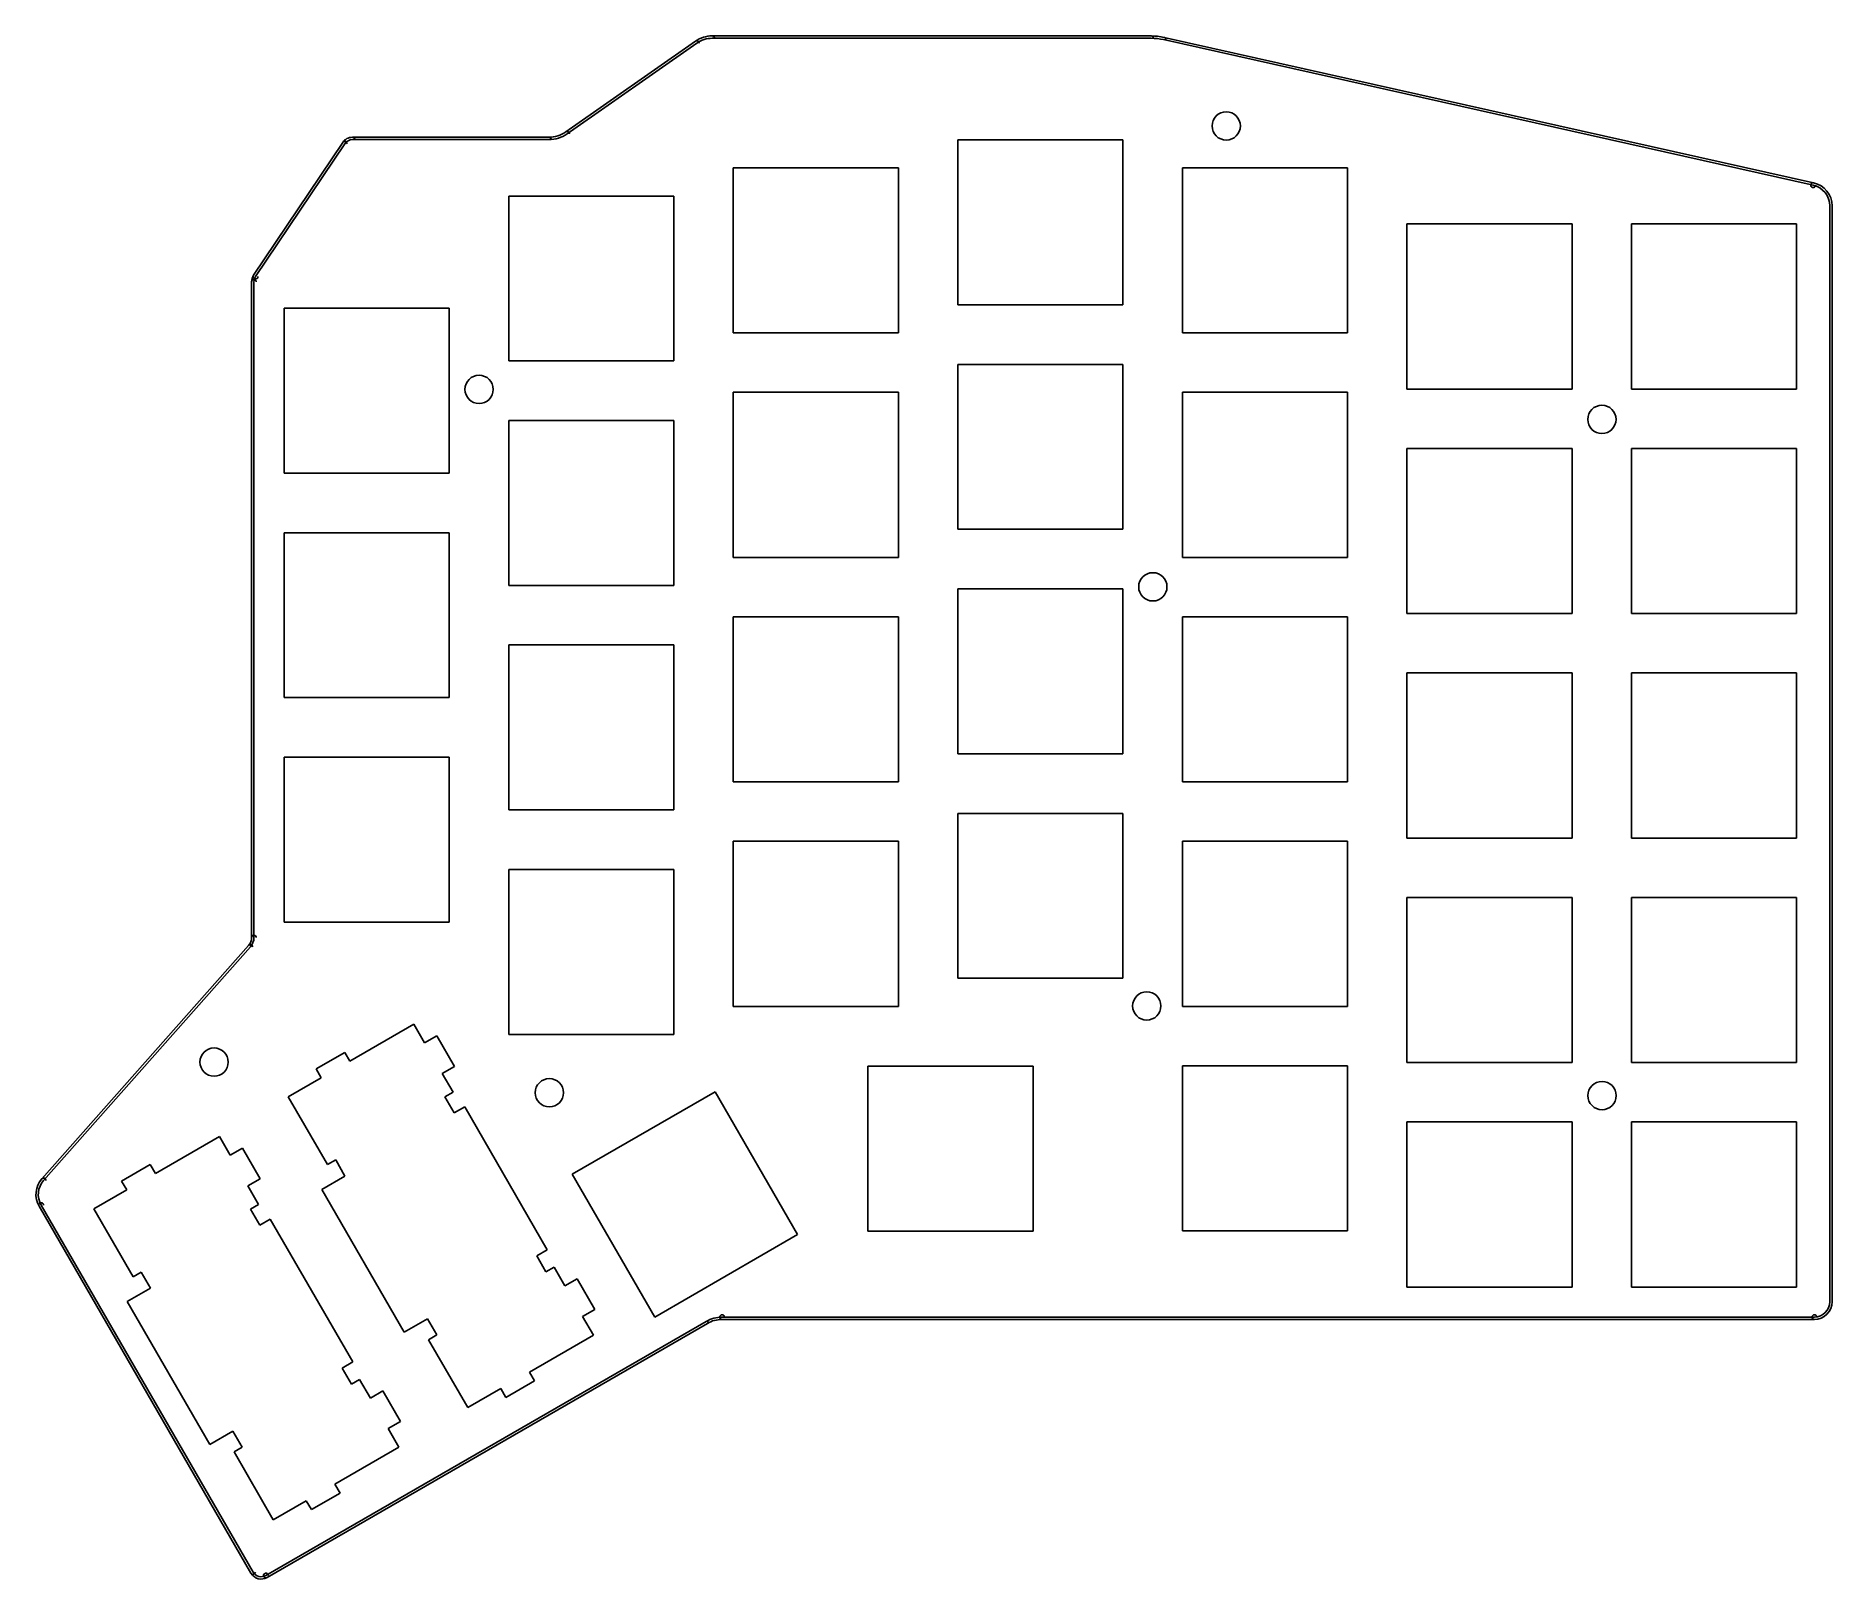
# Model space of a CAD drawing. Header units: millimetres. Extents: x -11 to 141, y 64 to 195.
import ezdxf

# ---------------------------------------------------------------- set-up
doc = ezdxf.new("R2010")
doc.units = ezdxf.units.MM
doc.layers.add('Fillet', color=7, linetype='CONTINUOUS')

msp = doc.modelspace()

# ---------------------------------------------------------------- linework, layer by layer
at = {"layer": 'Fillet'}
for p, q in [((83.6427, 195.04), (46.4104, 195.04)), ((83.6427, 195.04, 1.3), (46.4104, 195.04, 1.3)), ((46.4104, 195.04), (46.4104, 195.04, 1.3)), ((83.6427, 195.04), (46.4104, 195.04)), ((46.4104, 195.04), (46.4104, 195.04, 1.3)), ((83.6427, 195.04, 1.3), (46.4104, 195.04, 1.3)), ((83.6427, 195.04), (83.6427, 195.04, 1.3)), ((83.6427, 195.04), (83.6427, 195.04, 1.3)), ((44.9768, 194.588), (33.9813, 186.892)), ((44.9768, 194.588, 1.3), (33.9813, 186.892, 1.3)), ((44.9768, 194.588), (33.9813, 186.892)), ((44.9768, 194.588, 1.3), (33.9813, 186.892, 1.3)), ((45.0915, 194.424, 1.5), (34.096, 186.728, 1.5)), ((45.0915, 194.424, 1.5), (34.096, 186.728, 1.5)), ((44.9768, 194.588), (44.9768, 194.588, 1.3)), ((44.9768, 194.588), (44.9768, 194.588, 1.3)), ((83.6427, 194.84, 1.5), (46.4104, 194.84, 1.5)), ((83.6427, 194.84, 1.5), (46.4104, 194.84, 1.5)), ((139.802, 182.375, 1.5), (84.6922, 194.724, 1.5)), ((139.802, 182.375, 1.5), (84.6922, 194.724, 1.5)), ((139.846, 182.57, 1.3), (84.736, 194.919, 1.3)), ((84.736, 194.919), (84.736, 194.919, 1.3)), ((139.846, 182.57), (84.736, 194.919)), ((139.846, 182.57, 1.3), (84.736, 194.919, 1.3)), ((139.846, 182.57), (84.736, 194.919)), ((84.736, 194.919), (84.736, 194.919, 1.3)), ((15.0629, 185.997), (7.49826, 174.723)), ((15.0629, 185.997, 1.3), (7.49826, 174.723, 1.3)), ((15.0629, 185.997), (7.49826, 174.723)), ((15.0629, 185.997, 1.3), (7.49826, 174.723, 1.3)), ((15.0629, 185.997), (15.0629, 185.997, 1.3)), ((15.0629, 185.997), (15.0629, 185.997, 1.3)), ((32.5477, 186.44), (15.8933, 186.44)), ((32.5477, 186.44, 1.3), (15.8933, 186.44, 1.3)), ((15.8933, 186.44), (15.8933, 186.44, 1.3)), ((32.5477, 186.44), (15.8933, 186.44)), ((15.8933, 186.44), (15.8933, 186.44, 1.3)), ((32.5477, 186.44, 1.3), (15.8933, 186.44, 1.3)), ((32.5477, 186.24, 1.5), (15.8933, 186.24, 1.5)), ((32.5477, 186.24, 1.5), (15.8933, 186.24, 1.5)), ((32.5477, 186.44), (32.5477, 186.44, 1.3)), ((32.5477, 186.44), (32.5477, 186.44, 1.3)), ((33.9813, 186.892), (33.9813, 186.892, 1.3)), ((33.9813, 186.892), (33.9813, 186.892, 1.3)), ((67.2419, 172.225), (67.2419, 186.216)), ((67.2419, 186.216), (81.2542, 186.216)), ((67.2419, 172.225, 1.5), (67.2419, 186.216, 1.5)), ((67.2419, 186.216, 1.5), (81.2542, 186.216, 1.5)), ((67.2419, 186.216), (67.2419, 186.216, 1.5)), ((67.2419, 186.216, 1.5), (81.2542, 186.216, 1.5)), ((67.2419, 186.216), (81.2542, 186.216)), ((67.2419, 172.225, 1.5), (67.2419, 186.216, 1.5)), ((67.2419, 186.216), (67.2419, 186.216, 1.5)), ((67.2419, 172.225), (67.2419, 186.216)), ((81.2542, 186.216), (81.2542, 172.225)), ((81.2542, 186.216, 1.5), (81.2542, 172.225, 1.5)), ((81.2542, 186.216), (81.2542, 186.216, 1.5)), ((81.2542, 186.216, 1.5), (81.2542, 172.225, 1.5)), ((81.2542, 186.216), (81.2542, 172.225)), ((81.2542, 186.216), (81.2542, 186.216, 1.5)), ((91.214, 187.399), (91.214, 187.399, 1.5)), ((91.214, 187.399), (91.214, 187.399, 1.5)), ((15.229, 185.886, 1.5), (7.66434, 174.611, 1.5)), ((15.229, 185.886, 1.5), (7.66434, 174.611, 1.5)), ((62.2039, 183.846), (48.1919, 183.846)), ((48.1919, 183.846), (48.1919, 169.834)), ((62.2039, 183.846, 1.5), (48.1919, 183.846, 1.5)), ((48.1919, 183.846, 1.5), (48.1919, 169.834, 1.5)), ((62.2039, 183.846, 1.5), (48.1919, 183.846, 1.5)), ((48.1919, 183.846), (48.1919, 183.846, 1.5)), ((62.2039, 183.846), (48.1919, 183.846)), ((48.1919, 183.846), (48.1919, 183.846, 1.5)), ((48.1919, 183.846, 1.5), (48.1919, 169.834, 1.5)), ((48.1919, 183.846), (48.1919, 169.834)), ((62.2039, 169.834), (62.2039, 183.846)), ((62.2039, 169.834, 1.5), (62.2039, 183.846, 1.5)), ((62.2039, 183.846), (62.2039, 183.846, 1.5)), ((62.2039, 169.834, 1.5), (62.2039, 183.846, 1.5)), ((62.2039, 183.846), (62.2039, 183.846, 1.5)), ((62.2039, 169.834), (62.2039, 183.846)), ((86.2916, 183.846), (86.2916, 169.834)), ((100.304, 183.846), (86.2916, 183.846)), ((86.2916, 183.846, 1.5), (86.2916, 169.834, 1.5)), ((100.304, 183.846, 1.5), (86.2916, 183.846, 1.5)), ((100.304, 183.846, 1.5), (86.2916, 183.846, 1.5)), ((86.2916, 183.846), (86.2916, 183.846, 1.5)), ((100.304, 183.846), (86.2916, 183.846)), ((86.2916, 183.846), (86.2916, 183.846, 1.5)), ((86.2916, 183.846, 1.5), (86.2916, 169.834, 1.5)), ((86.2916, 183.846), (86.2916, 169.834)), ((100.304, 169.834), (100.304, 183.846)), ((100.304, 169.834, 1.5), (100.304, 183.846, 1.5)), ((100.304, 169.834, 1.5), (100.304, 183.846, 1.5)), ((100.304, 183.846), (100.304, 183.846, 1.5)), ((100.304, 169.834), (100.304, 183.846)), ((100.304, 183.846), (100.304, 183.846, 1.5)), ((29.1419, 181.454), (29.1419, 167.463)), ((43.1539, 181.454), (29.1419, 181.454)), ((29.1419, 181.454, 1.5), (29.1419, 167.463, 1.5)), ((43.1539, 181.454, 1.5), (29.1419, 181.454, 1.5)), ((29.1419, 181.454), (29.1419, 181.454, 1.5)), ((29.1419, 181.454, 1.5), (29.1419, 167.463, 1.5)), ((29.1419, 181.454), (29.1419, 167.463)), ((43.1539, 181.454, 1.5), (29.1419, 181.454, 1.5)), ((29.1419, 181.454), (29.1419, 181.454, 1.5)), ((43.1539, 181.454), (29.1419, 181.454)), ((43.1539, 167.463), (43.1539, 181.454)), ((43.1539, 167.463, 1.5), (43.1539, 181.454, 1.5)), ((43.1539, 181.454), (43.1539, 181.454, 1.5)), ((43.1539, 167.463, 1.5), (43.1539, 181.454, 1.5)), ((43.1539, 181.454), (43.1539, 181.454, 1.5)), ((43.1539, 167.463), (43.1539, 181.454)), ((139.846, 182.57), (139.846, 182.57, 1.3)), ((139.846, 182.57), (139.846, 182.57, 1.3)), ((141.209, 87.62, 1.5), (141.209, 180.619, 1.5)), ((141.209, 87.62, 1.5), (141.209, 180.619, 1.5)), ((141.409, 180.619), (141.409, 180.619, 1.3)), ((141.409, 87.62), (141.409, 180.619)), ((141.409, 87.62, 1.3), (141.409, 180.619, 1.3)), ((141.409, 180.619), (141.409, 180.619, 1.3)), ((141.409, 87.62), (141.409, 180.619)), ((141.409, 87.62, 1.3), (141.409, 180.619, 1.3)), ((105.342, 165.071), (105.342, 179.084)), ((105.342, 179.084), (119.354, 179.084)), ((105.342, 165.071, 1.5), (105.342, 179.084, 1.5)), ((105.342, 179.084, 1.5), (119.354, 179.084, 1.5)), ((105.342, 165.071, 1.5), (105.342, 179.084, 1.5)), ((105.342, 179.084), (105.342, 179.084, 1.5)), ((105.342, 165.071), (105.342, 179.084)), ((105.342, 179.084), (105.342, 179.084, 1.5)), ((105.342, 179.084, 1.5), (119.354, 179.084, 1.5)), ((105.342, 179.084), (119.354, 179.084)), ((119.354, 179.084), (119.354, 165.071)), ((119.354, 179.084, 1.5), (119.354, 165.071, 1.5)), ((119.354, 179.084), (119.354, 179.084, 1.5)), ((119.354, 179.084), (119.354, 179.084, 1.5)), ((119.354, 179.084, 1.5), (119.354, 165.071, 1.5)), ((119.354, 179.084), (119.354, 165.071)), ((124.392, 165.071), (124.392, 179.084)), ((124.392, 179.084), (138.404, 179.084)), ((124.392, 165.071, 1.5), (124.392, 179.084, 1.5)), ((124.392, 179.084, 1.5), (138.404, 179.084, 1.5)), ((124.392, 179.084), (124.392, 179.084, 1.5)), ((124.392, 179.084, 1.5), (138.404, 179.084, 1.5)), ((124.392, 179.084), (138.404, 179.084)), ((124.392, 165.071, 1.5), (124.392, 179.084, 1.5)), ((124.392, 179.084), (124.392, 179.084, 1.5)), ((124.392, 165.071), (124.392, 179.084)), ((138.404, 179.084), (138.404, 165.071)), ((138.404, 179.084, 1.5), (138.404, 165.071, 1.5)), ((138.404, 179.084), (138.404, 179.084, 1.5)), ((138.404, 179.084, 1.5), (138.404, 165.071, 1.5)), ((138.404, 179.084), (138.404, 165.071)), ((138.404, 179.084), (138.404, 179.084, 1.5)), ((7.32866, 174.166), (7.32866, 118.521)), ((7.32866, 174.166), (7.32866, 174.166, 1.3)), ((7.32866, 174.166), (7.32866, 174.166, 1.3)), ((7.32866, 174.166, 1.3), (7.32866, 118.521, 1.3)), ((7.32866, 174.166), (7.32866, 118.521)), ((7.32866, 174.166, 1.3), (7.32866, 118.521, 1.3)), ((7.49826, 174.723), (7.49826, 174.723, 1.3)), ((7.49826, 174.723), (7.49826, 174.723, 1.3)), ((7.52866, 174.166, 1.5), (7.52866, 118.521, 1.5)), ((7.52866, 174.166, 1.5), (7.52866, 118.521, 1.5)), ((81.2542, 172.225), (67.2419, 172.225)), ((81.2542, 172.225, 1.5), (67.2419, 172.225, 1.5)), ((81.2542, 172.225, 1.5), (67.2419, 172.225, 1.5)), ((67.2419, 172.225), (67.2419, 172.225, 1.5)), ((81.2542, 172.225), (67.2419, 172.225)), ((67.2419, 172.225), (67.2419, 172.225, 1.5)), ((81.2542, 172.225), (81.2542, 172.225, 1.5)), ((81.2542, 172.225), (81.2542, 172.225, 1.5)), ((10.0919, 171.929), (10.0919, 157.938)), ((24.1039, 171.929), (10.0919, 171.929)), ((10.0919, 171.929, 1.5), (10.0919, 157.938, 1.5)), ((24.1039, 171.929, 1.5), (10.0919, 171.929, 1.5)), ((10.0919, 171.929), (10.0919, 171.929, 1.5)), ((10.0919, 171.929, 1.5), (10.0919, 157.938, 1.5)), ((10.0919, 171.929), (10.0919, 157.938)), ((24.1039, 171.929, 1.5), (10.0919, 171.929, 1.5)), ((10.0919, 171.929), (10.0919, 171.929, 1.5)), ((24.1039, 171.929), (10.0919, 171.929)), ((24.1039, 157.938), (24.1039, 171.929)), ((24.1039, 157.938, 1.5), (24.1039, 171.929, 1.5)), ((24.1039, 157.938, 1.5), (24.1039, 171.929, 1.5)), ((24.1039, 171.929), (24.1039, 171.929, 1.5)), ((24.1039, 157.938), (24.1039, 171.929)), ((24.1039, 171.929), (24.1039, 171.929, 1.5)), ((48.1919, 169.834), (62.2039, 169.834)), ((48.1919, 169.834, 1.5), (62.2039, 169.834, 1.5)), ((48.1919, 169.834), (48.1919, 169.834, 1.5)), ((48.1919, 169.834), (48.1919, 169.834, 1.5)), ((48.1919, 169.834, 1.5), (62.2039, 169.834, 1.5)), ((48.1919, 169.834), (62.2039, 169.834)), ((62.2039, 169.834), (62.2039, 169.834, 1.5)), ((62.2039, 169.834), (62.2039, 169.834, 1.5)), ((86.2916, 169.834), (100.304, 169.834)), ((86.2916, 169.834, 1.5), (100.304, 169.834, 1.5)), ((86.2916, 169.834), (86.2916, 169.834, 1.5)), ((86.2916, 169.834, 1.5), (100.304, 169.834, 1.5)), ((86.2916, 169.834), (100.304, 169.834)), ((86.2916, 169.834), (86.2916, 169.834, 1.5)), ((100.304, 169.834), (100.304, 169.834, 1.5)), ((100.304, 169.834), (100.304, 169.834, 1.5)), ((29.1419, 167.463), (43.1539, 167.463)), ((29.1419, 167.463, 1.5), (43.1539, 167.463, 1.5)), ((29.1419, 167.463), (29.1419, 167.463, 1.5)), ((29.1419, 167.463), (29.1419, 167.463, 1.5)), ((29.1419, 167.463, 1.5), (43.1539, 167.463, 1.5)), ((29.1419, 167.463), (43.1539, 167.463)), ((43.1539, 167.463), (43.1539, 167.463, 1.5)), ((43.1539, 167.463), (43.1539, 167.463, 1.5)), ((67.2419, 167.167), (67.2419, 153.175)), ((81.2542, 167.167), (67.2419, 167.167)), ((67.2419, 167.167, 1.5), (67.2419, 153.175, 1.5)), ((81.2542, 167.167, 1.5), (67.2419, 167.167, 1.5)), ((81.2542, 167.167, 1.5), (67.2419, 167.167, 1.5)), ((67.2419, 167.167), (67.2419, 167.167, 1.5)), ((81.2542, 167.167), (67.2419, 167.167)), ((67.2419, 167.167), (67.2419, 167.167, 1.5)), ((67.2419, 167.167, 1.5), (67.2419, 153.175, 1.5)), ((67.2419, 167.167), (67.2419, 153.175)), ((81.2542, 153.175), (81.2542, 167.167)), ((81.2542, 153.175, 1.5), (81.2542, 167.167, 1.5)), ((81.2542, 153.175, 1.5), (81.2542, 167.167, 1.5)), ((81.2542, 167.167), (81.2542, 167.167, 1.5)), ((81.2542, 153.175), (81.2542, 167.167)), ((81.2542, 167.167), (81.2542, 167.167, 1.5)), ((27.834, 165.045), (27.834, 165.045, 1.5)), ((27.834, 165.045), (27.834, 165.045, 1.5)), ((48.1919, 164.796), (48.1919, 150.784)), ((62.2039, 164.796), (48.1919, 164.796)), ((48.1919, 164.796, 1.5), (48.1919, 150.784, 1.5)), ((62.2039, 164.796, 1.5), (48.1919, 164.796, 1.5)), ((48.1919, 164.796), (48.1919, 164.796, 1.5)), ((48.1919, 164.796, 1.5), (48.1919, 150.784, 1.5)), ((48.1919, 164.796), (48.1919, 150.784)), ((62.2039, 164.796, 1.5), (48.1919, 164.796, 1.5)), ((48.1919, 164.796), (48.1919, 164.796, 1.5)), ((62.2039, 164.796), (48.1919, 164.796)), ((62.2039, 150.784), (62.2039, 164.796)), ((62.2039, 150.784, 1.5), (62.2039, 164.796, 1.5)), ((62.2039, 164.796), (62.2039, 164.796, 1.5)), ((62.2039, 150.784, 1.5), (62.2039, 164.796, 1.5)), ((62.2039, 164.796), (62.2039, 164.796, 1.5)), ((62.2039, 150.784), (62.2039, 164.796)), ((86.2916, 164.796), (100.304, 164.796)), ((86.2916, 150.784), (86.2916, 164.796)), ((86.2916, 164.796, 1.5), (100.304, 164.796, 1.5)), ((86.2916, 150.784, 1.5), (86.2916, 164.796, 1.5)), ((86.2916, 164.796), (86.2916, 164.796, 1.5)), ((86.2916, 164.796, 1.5), (100.304, 164.796, 1.5)), ((86.2916, 164.796), (100.304, 164.796)), ((86.2916, 150.784, 1.5), (86.2916, 164.796, 1.5)), ((86.2916, 164.796), (86.2916, 164.796, 1.5)), ((86.2916, 150.784), (86.2916, 164.796)), ((100.304, 164.796), (100.304, 150.784)), ((100.304, 164.796, 1.5), (100.304, 150.784, 1.5)), ((100.304, 164.796), (100.304, 164.796, 1.5)), ((100.304, 164.796), (100.304, 164.796, 1.5)), ((100.304, 164.796, 1.5), (100.304, 150.784, 1.5)), ((100.304, 164.796), (100.304, 150.784)), ((119.354, 165.071), (105.342, 165.071)), ((119.354, 165.071, 1.5), (105.342, 165.071, 1.5)), ((105.342, 165.071), (105.342, 165.071, 1.5)), ((119.354, 165.071, 1.5), (105.342, 165.071, 1.5)), ((105.342, 165.071), (105.342, 165.071, 1.5)), ((119.354, 165.071), (105.342, 165.071)), ((119.354, 165.071), (119.354, 165.071, 1.5)), ((119.354, 165.071), (119.354, 165.071, 1.5)), ((138.404, 165.071), (124.392, 165.071)), ((138.404, 165.071, 1.5), (124.392, 165.071, 1.5)), ((138.404, 165.071, 1.5), (124.392, 165.071, 1.5)), ((124.392, 165.071), (124.392, 165.071, 1.5)), ((138.404, 165.071), (124.392, 165.071)), ((124.392, 165.071), (124.392, 165.071, 1.5)), ((138.404, 165.071), (138.404, 165.071, 1.5)), ((138.404, 165.071), (138.404, 165.071, 1.5)), ((29.1419, 162.404), (43.1539, 162.404)), ((29.1419, 148.413), (29.1419, 162.404)), ((29.1419, 162.404, 1.5), (43.1539, 162.404, 1.5)), ((29.1419, 148.413, 1.5), (29.1419, 162.404, 1.5)), ((29.1419, 162.404), (29.1419, 162.404, 1.5)), ((29.1419, 162.404, 1.5), (43.1539, 162.404, 1.5)), ((29.1419, 162.404), (43.1539, 162.404)), ((29.1419, 148.413, 1.5), (29.1419, 162.404, 1.5)), ((29.1419, 162.404), (29.1419, 162.404, 1.5)), ((29.1419, 148.413), (29.1419, 162.404)), ((43.1539, 162.404), (43.1539, 148.413)), ((43.1539, 162.404, 1.5), (43.1539, 148.413, 1.5)), ((43.1539, 162.404), (43.1539, 162.404, 1.5)), ((43.1539, 162.404), (43.1539, 162.404, 1.5)), ((43.1539, 162.404, 1.5), (43.1539, 148.413, 1.5)), ((43.1539, 162.404), (43.1539, 148.413)), ((123.083, 162.498), (123.083, 162.498, 1.5)), ((123.083, 162.498), (123.083, 162.498, 1.5)), ((105.342, 160.034), (105.342, 146.021)), ((119.354, 160.034), (105.342, 160.034)), ((105.342, 160.034, 1.5), (105.342, 146.021, 1.5)), ((119.354, 160.034, 1.5), (105.342, 160.034, 1.5)), ((119.354, 160.034, 1.5), (105.342, 160.034, 1.5)), ((105.342, 160.034), (105.342, 160.034, 1.5)), ((119.354, 160.034), (105.342, 160.034)), ((105.342, 160.034), (105.342, 160.034, 1.5)), ((105.342, 160.034, 1.5), (105.342, 146.021, 1.5)), ((105.342, 160.034), (105.342, 146.021)), ((119.354, 146.021), (119.354, 160.034)), ((119.354, 146.021, 1.5), (119.354, 160.034, 1.5)), ((119.354, 146.021, 1.5), (119.354, 160.034, 1.5)), ((119.354, 160.034), (119.354, 160.034, 1.5)), ((119.354, 146.021), (119.354, 160.034)), ((119.354, 160.034), (119.354, 160.034, 1.5)), ((124.392, 160.034), (138.404, 160.034)), ((124.392, 146.021), (124.392, 160.034)), ((124.392, 160.034, 1.5), (138.404, 160.034, 1.5)), ((124.392, 146.021, 1.5), (124.392, 160.034, 1.5)), ((124.392, 160.034), (124.392, 160.034, 1.5)), ((124.392, 160.034, 1.5), (138.404, 160.034, 1.5)), ((124.392, 160.034), (138.404, 160.034)), ((124.392, 146.021, 1.5), (124.392, 160.034, 1.5)), ((124.392, 160.034), (124.392, 160.034, 1.5)), ((124.392, 146.021), (124.392, 160.034)), ((138.404, 160.034), (138.404, 146.021)), ((138.404, 160.034, 1.5), (138.404, 146.021, 1.5)), ((138.404, 160.034), (138.404, 160.034, 1.5)), ((138.404, 160.034), (138.404, 160.034, 1.5)), ((138.404, 160.034, 1.5), (138.404, 146.021, 1.5)), ((138.404, 160.034), (138.404, 146.021)), ((10.0919, 157.938), (24.1039, 157.938)), ((10.0919, 157.938, 1.5), (24.1039, 157.938, 1.5)), ((10.0919, 157.938), (10.0919, 157.938, 1.5)), ((10.0919, 157.938, 1.5), (24.1039, 157.938, 1.5)), ((10.0919, 157.938), (24.1039, 157.938)), ((10.0919, 157.938), (10.0919, 157.938, 1.5)), ((24.1039, 157.938), (24.1039, 157.938, 1.5)), ((24.1039, 157.938), (24.1039, 157.938, 1.5)), ((24.1039, 152.879), (10.0919, 152.879)), ((10.0919, 152.879), (10.0919, 138.888)), ((24.1039, 152.879, 1.5), (10.0919, 152.879, 1.5)), ((10.0919, 152.879, 1.5), (10.0919, 138.888, 1.5)), ((24.1039, 152.879, 1.5), (10.0919, 152.879, 1.5)), ((10.0919, 152.879), (10.0919, 152.879, 1.5)), ((24.1039, 152.879), (10.0919, 152.879)), ((10.0919, 152.879), (10.0919, 152.879, 1.5)), ((10.0919, 152.879, 1.5), (10.0919, 138.888, 1.5)), ((10.0919, 152.879), (10.0919, 138.888)), ((24.1039, 138.888), (24.1039, 152.879)), ((24.1039, 138.888, 1.5), (24.1039, 152.879, 1.5)), ((24.1039, 152.879), (24.1039, 152.879, 1.5)), ((24.1039, 138.888, 1.5), (24.1039, 152.879, 1.5)), ((24.1039, 152.879), (24.1039, 152.879, 1.5)), ((24.1039, 138.888), (24.1039, 152.879)), ((67.2419, 153.175), (81.2542, 153.175)), ((67.2419, 153.175, 1.5), (81.2542, 153.175, 1.5)), ((67.2419, 153.175), (67.2419, 153.175, 1.5)), ((67.2419, 153.175, 1.5), (81.2542, 153.175, 1.5)), ((67.2419, 153.175), (81.2542, 153.175)), ((67.2419, 153.175), (67.2419, 153.175, 1.5)), ((81.2542, 153.175), (81.2542, 153.175, 1.5)), ((81.2542, 153.175), (81.2542, 153.175, 1.5)), ((48.1919, 150.784), (62.2039, 150.784)), ((48.1919, 150.784, 1.5), (62.2039, 150.784, 1.5)), ((48.1919, 150.784), (48.1919, 150.784, 1.5)), ((48.1919, 150.784), (48.1919, 150.784, 1.5)), ((48.1919, 150.784, 1.5), (62.2039, 150.784, 1.5)), ((48.1919, 150.784), (62.2039, 150.784)), ((62.2039, 150.784), (62.2039, 150.784, 1.5)), ((62.2039, 150.784), (62.2039, 150.784, 1.5)), ((100.304, 150.784), (86.2916, 150.784)), ((100.304, 150.784, 1.5), (86.2916, 150.784, 1.5)), ((86.2916, 150.784), (86.2916, 150.784, 1.5)), ((100.304, 150.784, 1.5), (86.2916, 150.784, 1.5)), ((86.2916, 150.784), (86.2916, 150.784, 1.5)), ((100.304, 150.784), (86.2916, 150.784)), ((100.304, 150.784), (100.304, 150.784, 1.5)), ((100.304, 150.784), (100.304, 150.784, 1.5)), ((43.1539, 148.413), (29.1419, 148.413)), ((43.1539, 148.413, 1.5), (29.1419, 148.413, 1.5)), ((29.1419, 148.413), (29.1419, 148.413, 1.5)), ((43.1539, 148.413, 1.5), (29.1419, 148.413, 1.5)), ((29.1419, 148.413), (29.1419, 148.413, 1.5)), ((43.1539, 148.413), (29.1419, 148.413)), ((43.1539, 148.413), (43.1539, 148.413, 1.5)), ((43.1539, 148.413), (43.1539, 148.413, 1.5)), ((67.2419, 148.117), (67.2419, 134.125)), ((81.2542, 148.117), (67.2419, 148.117)), ((67.2419, 148.117, 1.5), (67.2419, 134.125, 1.5)), ((81.2542, 148.117, 1.5), (67.2419, 148.117, 1.5)), ((67.2419, 148.117), (67.2419, 148.117, 1.5)), ((67.2419, 148.117, 1.5), (67.2419, 134.125, 1.5)), ((67.2419, 148.117), (67.2419, 134.125)), ((81.2542, 148.117, 1.5), (67.2419, 148.117, 1.5)), ((67.2419, 148.117), (67.2419, 148.117, 1.5)), ((81.2542, 148.117), (67.2419, 148.117)), ((81.2542, 134.125), (81.2542, 148.117)), ((81.2542, 134.125, 1.5), (81.2542, 148.117, 1.5)), ((81.2542, 134.125, 1.5), (81.2542, 148.117, 1.5)), ((81.2542, 148.117), (81.2542, 148.117, 1.5)), ((81.2542, 134.125), (81.2542, 148.117)), ((81.2542, 148.117), (81.2542, 148.117, 1.5)), ((84.9882, 148.29), (84.9882, 148.29, 1.5)), ((84.9882, 148.29), (84.9882, 148.29, 1.5)), ((48.1919, 145.746), (48.1919, 131.734)), ((62.2039, 145.746), (48.1919, 145.746)), ((48.1919, 145.746, 1.5), (48.1919, 131.734, 1.5)), ((62.2039, 145.746, 1.5), (48.1919, 145.746, 1.5)), ((62.2039, 145.746, 1.5), (48.1919, 145.746, 1.5)), ((48.1919, 145.746), (48.1919, 145.746, 1.5)), ((62.2039, 145.746), (48.1919, 145.746)), ((48.1919, 145.746), (48.1919, 145.746, 1.5)), ((48.1919, 145.746, 1.5), (48.1919, 131.734, 1.5)), ((48.1919, 145.746), (48.1919, 131.734)), ((62.2039, 131.734), (62.2039, 145.746)), ((62.2039, 131.734, 1.5), (62.2039, 145.746, 1.5)), ((62.2039, 131.734, 1.5), (62.2039, 145.746, 1.5)), ((62.2039, 145.746), (62.2039, 145.746, 1.5)), ((62.2039, 131.734), (62.2039, 145.746)), ((62.2039, 145.746), (62.2039, 145.746, 1.5)), ((86.2916, 145.746), (86.2916, 131.734)), ((100.304, 145.746), (86.2916, 145.746)), ((86.2916, 145.746, 1.5), (86.2916, 131.734, 1.5)), ((100.304, 145.746, 1.5), (86.2916, 145.746, 1.5)), ((100.304, 145.746, 1.5), (86.2916, 145.746, 1.5)), ((86.2916, 145.746), (86.2916, 145.746, 1.5)), ((100.304, 145.746), (86.2916, 145.746)), ((86.2916, 145.746), (86.2916, 145.746, 1.5)), ((86.2916, 145.746, 1.5), (86.2916, 131.734, 1.5)), ((86.2916, 145.746), (86.2916, 131.734)), ((100.304, 131.734), (100.304, 145.746)), ((100.304, 131.734, 1.5), (100.304, 145.746, 1.5)), ((100.304, 131.734, 1.5), (100.304, 145.746, 1.5)), ((100.304, 145.746), (100.304, 145.746, 1.5)), ((100.304, 131.734), (100.304, 145.746)), ((100.304, 145.746), (100.304, 145.746, 1.5)), ((105.342, 146.021), (119.354, 146.021)), ((105.342, 146.021, 1.5), (119.354, 146.021, 1.5)), ((105.342, 146.021), (105.342, 146.021, 1.5)), ((105.342, 146.021, 1.5), (119.354, 146.021, 1.5)), ((105.342, 146.021), (119.354, 146.021)), ((105.342, 146.021), (105.342, 146.021, 1.5)), ((119.354, 146.021), (119.354, 146.021, 1.5)), ((119.354, 146.021), (119.354, 146.021, 1.5)), ((138.404, 146.021), (124.392, 146.021)), ((138.404, 146.021, 1.5), (124.392, 146.021, 1.5)), ((124.392, 146.021), (124.392, 146.021, 1.5)), ((138.404, 146.021, 1.5), (124.392, 146.021, 1.5)), ((124.392, 146.021), (124.392, 146.021, 1.5)), ((138.404, 146.021), (124.392, 146.021)), ((138.404, 146.021), (138.404, 146.021, 1.5)), ((138.404, 146.021), (138.404, 146.021, 1.5)), ((29.1419, 143.354), (43.1539, 143.354)), ((29.1419, 129.363), (29.1419, 143.354)), ((29.1419, 143.354, 1.5), (43.1539, 143.354, 1.5)), ((29.1419, 129.363, 1.5), (29.1419, 143.354, 1.5)), ((29.1419, 143.354), (29.1419, 143.354, 1.5)), ((29.1419, 143.354, 1.5), (43.1539, 143.354, 1.5)), ((29.1419, 143.354), (43.1539, 143.354)), ((29.1419, 129.363, 1.5), (29.1419, 143.354, 1.5)), ((29.1419, 143.354), (29.1419, 143.354, 1.5)), ((29.1419, 129.363), (29.1419, 143.354)), ((43.1539, 143.354), (43.1539, 129.363)), ((43.1539, 143.354, 1.5), (43.1539, 129.363, 1.5)), ((43.1539, 143.354), (43.1539, 143.354, 1.5)), ((43.1539, 143.354), (43.1539, 143.354, 1.5)), ((43.1539, 143.354, 1.5), (43.1539, 129.363, 1.5)), ((43.1539, 143.354), (43.1539, 129.363)), ((119.354, 140.984), (105.342, 140.984)), ((105.342, 140.984), (105.342, 126.971)), ((119.354, 140.984, 1.5), (105.342, 140.984, 1.5)), ((105.342, 140.984, 1.5), (105.342, 126.971, 1.5)), ((119.354, 140.984, 1.5), (105.342, 140.984, 1.5)), ((105.342, 140.984), (105.342, 140.984, 1.5)), ((119.354, 140.984), (105.342, 140.984)), ((105.342, 140.984), (105.342, 140.984, 1.5)), ((105.342, 140.984, 1.5), (105.342, 126.971, 1.5)), ((105.342, 140.984), (105.342, 126.971)), ((119.354, 126.971), (119.354, 140.984)), ((119.354, 126.971, 1.5), (119.354, 140.984, 1.5)), ((119.354, 140.984), (119.354, 140.984, 1.5)), ((119.354, 126.971, 1.5), (119.354, 140.984, 1.5)), ((119.354, 140.984), (119.354, 140.984, 1.5)), ((119.354, 126.971), (119.354, 140.984)), ((124.392, 140.984), (138.404, 140.984)), ((124.392, 126.971), (124.392, 140.984)), ((124.392, 140.984, 1.5), (138.404, 140.984, 1.5)), ((124.392, 126.971, 1.5), (124.392, 140.984, 1.5)), ((124.392, 140.984), (124.392, 140.984, 1.5)), ((124.392, 140.984, 1.5), (138.404, 140.984, 1.5)), ((124.392, 140.984), (138.404, 140.984)), ((124.392, 126.971, 1.5), (124.392, 140.984, 1.5)), ((124.392, 140.984), (124.392, 140.984, 1.5)), ((124.392, 126.971), (124.392, 140.984)), ((138.404, 140.984), (138.404, 126.971)), ((138.404, 140.984, 1.5), (138.404, 126.971, 1.5)), ((138.404, 140.984), (138.404, 140.984, 1.5)), ((138.404, 140.984), (138.404, 140.984, 1.5)), ((138.404, 140.984, 1.5), (138.404, 126.971, 1.5)), ((138.404, 140.984), (138.404, 126.971)), ((10.0919, 138.888), (24.1039, 138.888)), ((10.0919, 138.888, 1.5), (24.1039, 138.888, 1.5)), ((10.0919, 138.888), (10.0919, 138.888, 1.5)), ((10.0919, 138.888), (10.0919, 138.888, 1.5)), ((10.0919, 138.888, 1.5), (24.1039, 138.888, 1.5)), ((10.0919, 138.888), (24.1039, 138.888)), ((24.1039, 138.888), (24.1039, 138.888, 1.5)), ((24.1039, 138.888), (24.1039, 138.888, 1.5)), ((67.2419, 134.125), (81.2542, 134.125)), ((67.2419, 134.125, 1.5), (81.2542, 134.125, 1.5)), ((67.2419, 134.125), (67.2419, 134.125, 1.5)), ((67.2419, 134.125, 1.5), (81.2542, 134.125, 1.5)), ((67.2419, 134.125), (81.2542, 134.125)), ((67.2419, 134.125), (67.2419, 134.125, 1.5)), ((81.2542, 134.125), (81.2542, 134.125, 1.5)), ((81.2542, 134.125), (81.2542, 134.125, 1.5)), ((10.0919, 133.829), (10.0919, 119.839)), ((24.1039, 133.829), (10.0919, 133.829)), ((10.0919, 133.829, 1.5), (10.0919, 119.839, 1.5)), ((24.1039, 133.829, 1.5), (10.0919, 133.829, 1.5)), ((24.1039, 133.829, 1.5), (10.0919, 133.829, 1.5)), ((10.0919, 133.829), (10.0919, 133.829, 1.5)), ((24.1039, 133.829), (10.0919, 133.829)), ((10.0919, 133.829), (10.0919, 133.829, 1.5)), ((10.0919, 133.829, 1.5), (10.0919, 119.839, 1.5)), ((10.0919, 133.829), (10.0919, 119.839)), ((24.1039, 119.839), (24.1039, 133.829)), ((24.1039, 119.839, 1.5), (24.1039, 133.829, 1.5)), ((24.1039, 119.839, 1.5), (24.1039, 133.829, 1.5)), ((24.1039, 133.829), (24.1039, 133.829, 1.5)), ((24.1039, 119.839), (24.1039, 133.829)), ((24.1039, 133.829), (24.1039, 133.829, 1.5)), ((48.1919, 131.734), (62.2039, 131.734)), ((48.1919, 131.734, 1.5), (62.2039, 131.734, 1.5)), ((48.1919, 131.734), (48.1919, 131.734, 1.5)), ((48.1919, 131.734, 1.5), (62.2039, 131.734, 1.5)), ((48.1919, 131.734), (62.2039, 131.734)), ((48.1919, 131.734), (48.1919, 131.734, 1.5)), ((62.2039, 131.734), (62.2039, 131.734, 1.5)), ((62.2039, 131.734), (62.2039, 131.734, 1.5)), ((86.2916, 131.734), (100.304, 131.734)), ((86.2916, 131.734, 1.5), (100.304, 131.734, 1.5)), ((86.2916, 131.734), (86.2916, 131.734, 1.5)), ((86.2916, 131.734, 1.5), (100.304, 131.734, 1.5)), ((86.2916, 131.734), (100.304, 131.734)), ((86.2916, 131.734), (86.2916, 131.734, 1.5)), ((100.304, 131.734), (100.304, 131.734, 1.5)), ((100.304, 131.734), (100.304, 131.734, 1.5)), ((43.1539, 129.363), (29.1419, 129.363)), ((43.1539, 129.363, 1.5), (29.1419, 129.363, 1.5)), ((29.1419, 129.363), (29.1419, 129.363, 1.5)), ((43.1539, 129.363, 1.5), (29.1419, 129.363, 1.5)), ((29.1419, 129.363), (29.1419, 129.363, 1.5)), ((43.1539, 129.363), (29.1419, 129.363)), ((43.1539, 129.363), (43.1539, 129.363, 1.5)), ((43.1539, 129.363), (43.1539, 129.363, 1.5)), ((67.2419, 129.066), (67.2419, 115.076)), ((81.2542, 129.066), (67.2419, 129.066)), ((67.2419, 129.066, 1.5), (67.2419, 115.076, 1.5)), ((81.2542, 129.066, 1.5), (67.2419, 129.066, 1.5)), ((81.2542, 129.066, 1.5), (67.2419, 129.066, 1.5)), ((67.2419, 129.066), (67.2419, 129.066, 1.5)), ((81.2542, 129.066), (67.2419, 129.066)), ((67.2419, 129.066), (67.2419, 129.066, 1.5)), ((67.2419, 129.066, 1.5), (67.2419, 115.076, 1.5)), ((67.2419, 129.066), (67.2419, 115.076)), ((81.2542, 115.076), (81.2542, 129.066)), ((81.2542, 115.076, 1.5), (81.2542, 129.066, 1.5)), ((81.2542, 115.076, 1.5), (81.2542, 129.066, 1.5)), ((81.2542, 129.066), (81.2542, 129.066, 1.5)), ((81.2542, 115.076), (81.2542, 129.066)), ((81.2542, 129.066), (81.2542, 129.066, 1.5)), ((48.1919, 126.696), (48.1919, 112.684)), ((62.2039, 126.696), (48.1919, 126.696)), ((48.1919, 126.696, 1.5), (48.1919, 112.684, 1.5)), ((62.2039, 126.696, 1.5), (48.1919, 126.696, 1.5)), ((62.2039, 126.696, 1.5), (48.1919, 126.696, 1.5)), ((48.1919, 126.696), (48.1919, 126.696, 1.5)), ((62.2039, 126.696), (48.1919, 126.696)), ((48.1919, 126.696), (48.1919, 126.696, 1.5)), ((48.1919, 126.696, 1.5), (48.1919, 112.684, 1.5)), ((48.1919, 126.696), (48.1919, 112.684)), ((62.2039, 112.684), (62.2039, 126.696)), ((62.2039, 112.684, 1.5), (62.2039, 126.696, 1.5)), ((62.2039, 112.684, 1.5), (62.2039, 126.696, 1.5)), ((62.2039, 126.696), (62.2039, 126.696, 1.5)), ((62.2039, 112.684), (62.2039, 126.696)), ((62.2039, 126.696), (62.2039, 126.696, 1.5)), ((86.2916, 126.696), (86.2916, 112.684)), ((100.304, 126.696), (86.2916, 126.696)), ((86.2916, 126.696, 1.5), (86.2916, 112.684, 1.5)), ((100.304, 126.696, 1.5), (86.2916, 126.696, 1.5)), ((86.2916, 126.696), (86.2916, 126.696, 1.5)), ((86.2916, 126.696, 1.5), (86.2916, 112.684, 1.5)), ((86.2916, 126.696), (86.2916, 112.684)), ((100.304, 126.696, 1.5), (86.2916, 126.696, 1.5)), ((86.2916, 126.696), (86.2916, 126.696, 1.5)), ((100.304, 126.696), (86.2916, 126.696)), ((100.304, 112.684), (100.304, 126.696)), ((100.304, 112.684, 1.5), (100.304, 126.696, 1.5)), ((100.304, 112.684, 1.5), (100.304, 126.696, 1.5)), ((100.304, 126.696), (100.304, 126.696, 1.5)), ((100.304, 112.684), (100.304, 126.696)), ((100.304, 126.696), (100.304, 126.696, 1.5)), ((105.342, 126.971), (119.354, 126.971)), ((105.342, 126.971, 1.5), (119.354, 126.971, 1.5)), ((105.342, 126.971), (105.342, 126.971, 1.5)), ((105.342, 126.971), (105.342, 126.971, 1.5)), ((105.342, 126.971, 1.5), (119.354, 126.971, 1.5)), ((105.342, 126.971), (119.354, 126.971)), ((119.354, 126.971), (119.354, 126.971, 1.5)), ((119.354, 126.971), (119.354, 126.971, 1.5)), ((138.404, 126.971), (124.392, 126.971)), ((138.404, 126.971, 1.5), (124.392, 126.971, 1.5)), ((124.392, 126.971), (124.392, 126.971, 1.5)), ((138.404, 126.971, 1.5), (124.392, 126.971, 1.5)), ((124.392, 126.971), (124.392, 126.971, 1.5)), ((138.404, 126.971), (124.392, 126.971)), ((138.404, 126.971), (138.404, 126.971, 1.5)), ((138.404, 126.971), (138.404, 126.971, 1.5)), ((29.1419, 124.305), (43.1539, 124.305)), ((29.1419, 110.313), (29.1419, 124.305)), ((29.1419, 124.305, 1.5), (43.1539, 124.305, 1.5)), ((29.1419, 110.313, 1.5), (29.1419, 124.305, 1.5)), ((29.1419, 124.305), (29.1419, 124.305, 1.5)), ((29.1419, 124.305, 1.5), (43.1539, 124.305, 1.5)), ((29.1419, 124.305), (43.1539, 124.305)), ((29.1419, 110.313, 1.5), (29.1419, 124.305, 1.5)), ((29.1419, 124.305), (29.1419, 124.305, 1.5)), ((29.1419, 110.313), (29.1419, 124.305)), ((43.1539, 124.305), (43.1539, 110.313)), ((43.1539, 124.305, 1.5), (43.1539, 110.313, 1.5)), ((43.1539, 124.305), (43.1539, 124.305, 1.5)), ((43.1539, 124.305), (43.1539, 124.305, 1.5)), ((43.1539, 124.305, 1.5), (43.1539, 110.313, 1.5)), ((43.1539, 124.305), (43.1539, 110.313)), ((105.342, 121.934), (105.342, 107.921)), ((119.354, 121.934), (105.342, 121.934)), ((105.342, 121.934, 1.5), (105.342, 107.921, 1.5)), ((119.354, 121.934, 1.5), (105.342, 121.934, 1.5)), ((105.342, 121.934), (105.342, 121.934, 1.5)), ((105.342, 121.934, 1.5), (105.342, 107.921, 1.5)), ((105.342, 121.934), (105.342, 107.921)), ((119.354, 121.934, 1.5), (105.342, 121.934, 1.5)), ((105.342, 121.934), (105.342, 121.934, 1.5)), ((119.354, 121.934), (105.342, 121.934)), ((119.354, 107.921), (119.354, 121.934)), ((119.354, 107.921, 1.5), (119.354, 121.934, 1.5)), ((119.354, 121.934), (119.354, 121.934, 1.5)), ((119.354, 107.921, 1.5), (119.354, 121.934, 1.5)), ((119.354, 121.934), (119.354, 121.934, 1.5)), ((119.354, 107.921), (119.354, 121.934)), ((124.392, 121.934), (138.404, 121.934)), ((124.392, 107.921), (124.392, 121.934)), ((124.392, 121.934, 1.5), (138.404, 121.934, 1.5)), ((124.392, 107.921, 1.5), (124.392, 121.934, 1.5)), ((124.392, 121.934), (124.392, 121.934, 1.5)), ((124.392, 121.934, 1.5), (138.404, 121.934, 1.5)), ((124.392, 121.934), (138.404, 121.934)), ((124.392, 107.921, 1.5), (124.392, 121.934, 1.5)), ((124.392, 121.934), (124.392, 121.934, 1.5)), ((124.392, 107.921), (124.392, 121.934)), ((138.404, 121.934), (138.404, 107.921)), ((138.404, 121.934, 1.5), (138.404, 107.921, 1.5)), ((138.404, 121.934), (138.404, 121.934, 1.5)), ((138.404, 121.934), (138.404, 121.934, 1.5)), ((138.404, 121.934, 1.5), (138.404, 107.921, 1.5)), ((138.404, 121.934), (138.404, 107.921)), ((10.0919, 119.839), (24.1039, 119.839)), ((10.0919, 119.839, 1.5), (24.1039, 119.839, 1.5)), ((10.0919, 119.839), (10.0919, 119.839, 1.5)), ((10.0919, 119.839, 1.5), (24.1039, 119.839, 1.5)), ((10.0919, 119.839), (24.1039, 119.839)), ((10.0919, 119.839), (10.0919, 119.839, 1.5)), ((24.1039, 119.839), (24.1039, 119.839, 1.5)), ((24.1039, 119.839), (24.1039, 119.839, 1.5)), ((7.07739, 117.858), (-10.4614, 98.0484)), ((7.07739, 117.858, 1.3), (-10.4614, 98.0484, 1.3)), ((7.07739, 117.858), (-10.4614, 98.0484)), ((7.07739, 117.858, 1.3), (-10.4614, 98.0484, 1.3)), ((7.22713, 117.726, 1.5), (-10.3117, 97.9158, 1.5)), ((7.22713, 117.726, 1.5), (-10.3117, 97.9158, 1.5)), ((7.07739, 117.858), (7.07739, 117.858, 1.3)), ((7.07739, 117.858), (7.07739, 117.858, 1.3)), ((7.32866, 118.521), (7.32866, 118.521, 1.3)), ((7.32866, 118.521), (7.32866, 118.521, 1.3)), ((67.2419, 115.076), (81.2542, 115.076)), ((67.2419, 115.076, 1.5), (81.2542, 115.076, 1.5)), ((67.2419, 115.076), (67.2419, 115.076, 1.5)), ((67.2419, 115.076, 1.5), (81.2542, 115.076, 1.5)), ((67.2419, 115.076), (81.2542, 115.076)), ((67.2419, 115.076), (67.2419, 115.076, 1.5)), ((81.2542, 115.076), (81.2542, 115.076, 1.5)), ((81.2542, 115.076), (81.2542, 115.076, 1.5)), ((48.1919, 112.684), (62.2039, 112.684)), ((48.1919, 112.684, 1.5), (62.2039, 112.684, 1.5)), ((48.1919, 112.684), (48.1919, 112.684, 1.5)), ((48.1919, 112.684, 1.5), (62.2039, 112.684, 1.5)), ((48.1919, 112.684), (62.2039, 112.684)), ((48.1919, 112.684), (48.1919, 112.684, 1.5)), ((62.2039, 112.684), (62.2039, 112.684, 1.5)), ((62.2039, 112.684), (62.2039, 112.684, 1.5)), ((84.4719, 112.721), (84.4719, 112.721, 1.5)), ((84.4719, 112.721), (84.4719, 112.721, 1.5)), ((86.2916, 112.684), (100.304, 112.684)), ((86.2916, 112.684, 1.5), (100.304, 112.684, 1.5)), ((86.2916, 112.684), (86.2916, 112.684, 1.5)), ((86.2916, 112.684, 1.5), (100.304, 112.684, 1.5)), ((86.2916, 112.684), (100.304, 112.684)), ((86.2916, 112.684), (86.2916, 112.684, 1.5)), ((100.304, 112.684), (100.304, 112.684, 1.5)), ((100.304, 112.684), (100.304, 112.684, 1.5)), ((21.1, 111.163), (15.67, 108.028)), ((21.1, 111.163, 1.5), (15.67, 108.028, 1.5)), ((21.1, 111.163, 1.5), (15.67, 108.028, 1.5)), ((21.1, 111.163), (15.67, 108.028)), ((22.0125, 109.583), (21.1, 111.163)), ((22.0125, 109.583, 1.5), (21.1, 111.163, 1.5)), ((22.0125, 109.583, 1.5), (21.1, 111.163, 1.5)), ((21.1, 111.163), (21.1, 111.163, 1.5)), ((22.0125, 109.583), (21.1, 111.163)), ((21.1, 111.163), (21.1, 111.163, 1.5)), ((23.0517, 110.183), (22.0125, 109.583)), ((23.0517, 110.183, 1.5), (22.0125, 109.583, 1.5)), ((23.0517, 110.183, 1.5), (22.0125, 109.583, 1.5)), ((23.0517, 110.183), (22.0125, 109.583)), ((24.5517, 107.585), (23.0517, 110.183)), ((24.5517, 107.585, 1.5), (23.0517, 110.183, 1.5)), ((23.0517, 110.183), (23.0517, 110.183, 1.5)), ((24.5517, 107.585, 1.5), (23.0517, 110.183, 1.5)), ((23.0517, 110.183), (23.0517, 110.183, 1.5)), ((24.5517, 107.585), (23.0517, 110.183)), ((43.1539, 110.313), (29.1419, 110.313)), ((43.1539, 110.313, 1.5), (29.1419, 110.313, 1.5)), ((29.1419, 110.313), (29.1419, 110.313, 1.5)), ((43.1539, 110.313, 1.5), (29.1419, 110.313, 1.5)), ((29.1419, 110.313), (29.1419, 110.313, 1.5)), ((43.1539, 110.313), (29.1419, 110.313)), ((43.1539, 110.313), (43.1539, 110.313, 1.5)), ((43.1539, 110.313), (43.1539, 110.313, 1.5)), ((15.2325, 108.786), (12.8076, 107.386)), ((15.2325, 108.786, 1.5), (12.8076, 107.386, 1.5)), ((15.2325, 108.786, 1.5), (12.8076, 107.386, 1.5)), ((15.2325, 108.786), (12.8076, 107.386)), ((15.67, 108.028), (15.2325, 108.786)), ((15.67, 108.028, 1.5), (15.2325, 108.786, 1.5)), ((15.67, 108.028, 1.5), (15.2325, 108.786, 1.5)), ((15.2325, 108.786), (15.2325, 108.786, 1.5)), ((15.67, 108.028), (15.2325, 108.786)), ((15.2325, 108.786), (15.2325, 108.786, 1.5)), ((22.0125, 109.583), (22.0125, 109.583, 1.5)), ((22.0125, 109.583), (22.0125, 109.583, 1.5)), ((5.35344, 107.955), (5.35344, 107.955, 1.5)), ((5.35344, 107.955), (5.35344, 107.955, 1.5)), ((12.8076, 107.386), (13.2451, 106.628)), ((12.8076, 107.386, 1.5), (13.2451, 106.628, 1.5)), ((12.8076, 107.386), (12.8076, 107.386, 1.5)), ((12.8076, 107.386), (12.8076, 107.386, 1.5)), ((12.8076, 107.386, 1.5), (13.2451, 106.628, 1.5)), ((12.8076, 107.386), (13.2451, 106.628)), ((15.67, 108.028), (15.67, 108.028, 1.5)), ((15.67, 108.028), (15.67, 108.028, 1.5)), ((23.5125, 106.985), (24.5517, 107.585)), ((23.5125, 106.985, 1.5), (24.5517, 107.585, 1.5)), ((23.5125, 106.985, 1.5), (24.5517, 107.585, 1.5)), ((23.5125, 106.985), (24.5517, 107.585)), ((24.425, 105.404), (23.5125, 106.985)), ((24.425, 105.404, 1.5), (23.5125, 106.985, 1.5)), ((23.5125, 106.985), (23.5125, 106.985, 1.5)), ((24.425, 105.404, 1.5), (23.5125, 106.985, 1.5)), ((23.5125, 106.985), (23.5125, 106.985, 1.5)), ((24.425, 105.404), (23.5125, 106.985)), ((24.5517, 107.585), (24.5517, 107.585, 1.5)), ((24.5517, 107.585), (24.5517, 107.585, 1.5)), ((59.6216, 93.6147), (59.6216, 107.626)), ((59.6216, 107.626), (73.6342, 107.626)), ((59.6216, 93.6147, 1.5), (59.6216, 107.626, 1.5)), ((59.6216, 107.626, 1.5), (73.6342, 107.626, 1.5)), ((59.6216, 107.626), (59.6216, 107.626, 1.5)), ((59.6216, 107.626, 1.5), (73.6342, 107.626, 1.5)), ((59.6216, 107.626), (73.6342, 107.626)), ((59.6216, 93.6147, 1.5), (59.6216, 107.626, 1.5)), ((59.6216, 107.626), (59.6216, 107.626, 1.5)), ((59.6216, 93.6147), (59.6216, 107.626)), ((73.6342, 107.626), (73.6342, 93.6147)), ((73.6342, 107.626, 1.5), (73.6342, 93.6147, 1.5)), ((73.6342, 107.626), (73.6342, 107.626, 1.5)), ((73.6342, 107.626, 1.5), (73.6342, 93.6147, 1.5)), ((73.6342, 107.626), (73.6342, 93.6147)), ((73.6342, 107.626), (73.6342, 107.626, 1.5)), ((86.2916, 107.646), (100.304, 107.646)), ((86.2916, 93.6337), (86.2916, 107.646)), ((86.2916, 107.646, 1.5), (100.304, 107.646, 1.5)), ((86.2916, 93.6337, 1.5), (86.2916, 107.646, 1.5)), ((86.2916, 107.646), (86.2916, 107.646, 1.5)), ((86.2916, 107.646, 1.5), (100.304, 107.646, 1.5)), ((86.2916, 107.646), (100.304, 107.646)), ((86.2916, 93.6337, 1.5), (86.2916, 107.646, 1.5)), ((86.2916, 107.646), (86.2916, 107.646, 1.5)), ((86.2916, 93.6337), (86.2916, 107.646)), ((100.304, 107.646), (100.304, 93.6337)), ((100.304, 107.646, 1.5), (100.304, 93.6337, 1.5)), ((100.304, 107.646), (100.304, 107.646, 1.5)), ((100.304, 107.646), (100.304, 107.646, 1.5)), ((100.304, 107.646, 1.5), (100.304, 93.6337, 1.5)), ((100.304, 107.646), (100.304, 93.6337)), ((105.342, 107.921), (119.354, 107.921)), ((105.342, 107.921, 1.5), (119.354, 107.921, 1.5)), ((105.342, 107.921), (105.342, 107.921, 1.5)), ((105.342, 107.921), (105.342, 107.921, 1.5)), ((105.342, 107.921, 1.5), (119.354, 107.921, 1.5)), ((105.342, 107.921), (119.354, 107.921)), ((119.354, 107.921), (119.354, 107.921, 1.5)), ((119.354, 107.921), (119.354, 107.921, 1.5)), ((138.404, 107.921), (124.392, 107.921)), ((138.404, 107.921, 1.5), (124.392, 107.921, 1.5)), ((124.392, 107.921), (124.392, 107.921, 1.5)), ((138.404, 107.921, 1.5), (124.392, 107.921, 1.5)), ((124.392, 107.921), (124.392, 107.921, 1.5)), ((138.404, 107.921), (124.392, 107.921)), ((138.404, 107.921), (138.404, 107.921, 1.5)), ((138.404, 107.921), (138.404, 107.921, 1.5)), ((13.2451, 106.628), (10.4479, 105.013)), ((13.2451, 106.628, 1.5), (10.4479, 105.013, 1.5)), ((13.2451, 106.628, 1.5), (10.4479, 105.013, 1.5)), ((13.2451, 106.628), (10.4479, 105.013)), ((13.2451, 106.628), (13.2451, 106.628, 1.5)), ((13.2451, 106.628), (13.2451, 106.628, 1.5)), ((23.7322, 105.004), (24.425, 105.404)), ((23.7322, 105.004, 1.5), (24.425, 105.404, 1.5)), ((23.7322, 105.004, 1.5), (24.425, 105.404, 1.5)), ((23.7322, 105.004), (24.425, 105.404)), ((24.425, 105.404), (24.425, 105.404, 1.5)), ((24.425, 105.404), (24.425, 105.404, 1.5)), ((33.7926, 105.359), (33.7926, 105.359, 1.5)), ((33.7926, 105.359), (33.7926, 105.359, 1.5)), ((46.6678, 105.445), (34.5391, 98.4383)), ((46.6678, 105.445, 1.5), (34.5391, 98.4383, 1.5)), ((46.6678, 105.445, 1.5), (34.5391, 98.4383, 1.5)), ((46.6678, 105.445), (34.5391, 98.4383)), ((53.6528, 93.3161), (46.6678, 105.445)), ((53.6528, 93.3161, 1.5), (46.6678, 105.445, 1.5)), ((46.6678, 105.445), (46.6678, 105.445, 1.5)), ((53.6528, 93.3161, 1.5), (46.6678, 105.445, 1.5)), ((46.6678, 105.445), (46.6678, 105.445, 1.5)), ((53.6528, 93.3161), (46.6678, 105.445)), ((10.4479, 105.013), (13.7729, 99.2542)), ((10.4479, 105.013, 1.5), (13.7729, 99.2542, 1.5)), ((10.4479, 105.013), (10.4479, 105.013, 1.5)), ((10.4479, 105.013), (10.4479, 105.013, 1.5)), ((10.4479, 105.013, 1.5), (13.7729, 99.2542, 1.5)), ((10.4479, 105.013), (13.7729, 99.2542)), ((24.5197, 103.64), (23.7322, 105.004)), ((24.5197, 103.64, 1.5), (23.7322, 105.004, 1.5)), ((23.7322, 105.004), (23.7322, 105.004, 1.5)), ((24.5197, 103.64, 1.5), (23.7322, 105.004, 1.5)), ((23.7322, 105.004), (23.7322, 105.004, 1.5)), ((24.5197, 103.64), (23.7322, 105.004)), ((25.4117, 104.155), (24.5197, 103.64)), ((25.4117, 104.155, 1.5), (24.5197, 103.64, 1.5)), ((25.4117, 104.155, 1.5), (24.5197, 103.64, 1.5)), ((25.4117, 104.155), (24.5197, 103.64)), ((24.5197, 103.64), (24.5197, 103.64, 1.5)), ((24.5197, 103.64), (24.5197, 103.64, 1.5)), ((32.4117, 92.0309), (25.4117, 104.155)), ((32.4117, 92.0309, 1.5), (25.4117, 104.155, 1.5)), ((25.4117, 104.155), (25.4117, 104.155, 1.5)), ((32.4117, 92.0309, 1.5), (25.4117, 104.155, 1.5)), ((25.4117, 104.155), (25.4117, 104.155, 1.5)), ((32.4117, 92.0309), (25.4117, 104.155)), ((123.093, 105.113), (123.093, 105.113, 1.5)), ((123.093, 105.113), (123.093, 105.113, 1.5)), ((105.342, 102.883), (105.342, 88.8713)), ((119.354, 102.883), (105.342, 102.883)), ((105.342, 102.883, 1.5), (105.342, 88.8713, 1.5)), ((119.354, 102.883, 1.5), (105.342, 102.883, 1.5)), ((119.354, 102.883, 1.5), (105.342, 102.883, 1.5)), ((105.342, 102.883), (105.342, 102.883, 1.5)), ((119.354, 102.883), (105.342, 102.883)), ((105.342, 102.883), (105.342, 102.883, 1.5)), ((105.342, 102.883, 1.5), (105.342, 88.8713, 1.5)), ((105.342, 102.883), (105.342, 88.8713)), ((119.354, 88.8713), (119.354, 102.883)), ((119.354, 88.8713, 1.5), (119.354, 102.883, 1.5)), ((119.354, 88.8713, 1.5), (119.354, 102.883, 1.5)), ((119.354, 102.883), (119.354, 102.883, 1.5)), ((119.354, 88.8713), (119.354, 102.883)), ((119.354, 102.883), (119.354, 102.883, 1.5)), ((124.392, 88.8713), (124.392, 102.883)), ((124.392, 102.883), (138.404, 102.883)), ((124.392, 88.8713, 1.5), (124.392, 102.883, 1.5)), ((124.392, 102.883, 1.5), (138.404, 102.883, 1.5)), ((124.392, 88.8713, 1.5), (124.392, 102.883, 1.5)), ((124.392, 102.883), (124.392, 102.883, 1.5)), ((124.392, 88.8713), (124.392, 102.883)), ((124.392, 102.883), (124.392, 102.883, 1.5)), ((124.392, 102.883, 1.5), (138.404, 102.883, 1.5)), ((124.392, 102.883), (138.404, 102.883)), ((138.404, 102.883), (138.404, 88.8713)), ((138.404, 102.883, 1.5), (138.404, 88.8713, 1.5)), ((138.404, 102.883), (138.404, 102.883, 1.5)), ((138.404, 102.883, 1.5), (138.404, 88.8713, 1.5)), ((138.404, 102.883), (138.404, 88.8713)), ((138.404, 102.883), (138.404, 102.883, 1.5)), ((4.59999, 101.643), (-0.82999, 98.5083)), ((4.59999, 101.643, 1.5), (-0.82999, 98.5083, 1.5)), ((4.59999, 101.643, 1.5), (-0.82999, 98.5083, 1.5)), ((4.59999, 101.643), (-0.82999, 98.5083)), ((5.51249, 100.063), (4.59999, 101.643)), ((5.51249, 100.063, 1.5), (4.59999, 101.643, 1.5)), ((5.51249, 100.063, 1.5), (4.59999, 101.643, 1.5)), ((4.59999, 101.643), (4.59999, 101.643, 1.5)), ((5.51249, 100.063), (4.59999, 101.643)), ((4.59999, 101.643), (4.59999, 101.643, 1.5)), ((6.55172, 100.663), (5.51249, 100.063)), ((6.55172, 100.663, 1.5), (5.51249, 100.063, 1.5)), ((6.55172, 100.663, 1.5), (5.51249, 100.063, 1.5)), ((6.55172, 100.663), (5.51249, 100.063)), ((8.05172, 98.0647), (6.55172, 100.663)), ((8.05172, 98.0647, 1.5), (6.55172, 100.663, 1.5)), ((6.55172, 100.663), (6.55172, 100.663, 1.5)), ((8.05172, 98.0647, 1.5), (6.55172, 100.663, 1.5)), ((6.55172, 100.663), (6.55172, 100.663, 1.5)), ((8.05172, 98.0647), (6.55172, 100.663)), ((-1.26749, 99.266), (-3.69236, 97.866)), ((-1.26749, 99.266, 1.5), (-3.69236, 97.866, 1.5)), ((-1.26749, 99.266, 1.5), (-3.69236, 97.866, 1.5)), ((-1.26749, 99.266), (-3.69236, 97.866)), ((-0.82999, 98.5083), (-1.26749, 99.266)), ((-0.82999, 98.5083, 1.5), (-1.26749, 99.266, 1.5)), ((-0.82999, 98.5083, 1.5), (-1.26749, 99.266, 1.5)), ((-1.26749, 99.266), (-1.26749, 99.266, 1.5)), ((-0.82999, 98.5083), (-1.26749, 99.266)), ((-1.26749, 99.266), (-1.26749, 99.266, 1.5)), ((5.51249, 100.063), (5.51249, 100.063, 1.5)), ((5.51249, 100.063), (5.51249, 100.063, 1.5)), ((13.7729, 99.2542), (14.4657, 99.6542)), ((13.7729, 99.2542, 1.5), (14.4657, 99.6542, 1.5)), ((13.7729, 99.2542, 1.5), (14.4657, 99.6542, 1.5)), ((13.7729, 99.2542), (14.4657, 99.6542)), ((13.7729, 99.2542), (13.7729, 99.2542, 1.5)), ((13.7729, 99.2542), (13.7729, 99.2542, 1.5)), ((14.4657, 99.6542), (15.2532, 98.2902)), ((14.4657, 99.6542, 1.5), (15.2532, 98.2902, 1.5)), ((14.4657, 99.6542), (14.4657, 99.6542, 1.5)), ((14.4657, 99.6542), (14.4657, 99.6542, 1.5)), ((14.4657, 99.6542, 1.5), (15.2532, 98.2902, 1.5)), ((14.4657, 99.6542), (15.2532, 98.2902)), ((-10.4614, 98.0484), (-10.4614, 98.0484, 1.3)), ((-10.4614, 98.0484), (-10.4614, 98.0484, 1.3)), ((-3.69236, 97.866), (-3.25486, 97.1083)), ((-3.69236, 97.866, 1.5), (-3.25486, 97.1083, 1.5)), ((-3.69236, 97.866), (-3.69236, 97.866, 1.5)), ((-3.69236, 97.866), (-3.69236, 97.866, 1.5)), ((-3.69236, 97.866, 1.5), (-3.25486, 97.1083, 1.5)), ((-3.69236, 97.866), (-3.25486, 97.1083)), ((-0.82999, 98.5083), (-0.82999, 98.5083, 1.5)), ((-0.82999, 98.5083), (-0.82999, 98.5083, 1.5)), ((7.01249, 97.4647), (8.05172, 98.0647)), ((7.01249, 97.4647, 1.5), (8.05172, 98.0647, 1.5)), ((7.01249, 97.4647, 1.5), (8.05172, 98.0647, 1.5)), ((7.01249, 97.4647), (8.05172, 98.0647)), ((8.05172, 98.0647), (8.05172, 98.0647, 1.5)), ((8.05172, 98.0647), (8.05172, 98.0647, 1.5)), ((15.2532, 98.2902), (13.2873, 97.1552)), ((15.2532, 98.2902, 1.5), (13.2873, 97.1552, 1.5)), ((15.2532, 98.2902, 1.5), (13.2873, 97.1552, 1.5)), ((15.2532, 98.2902), (13.2873, 97.1552)), ((15.2532, 98.2902), (15.2532, 98.2902, 1.5)), ((15.2532, 98.2902), (15.2532, 98.2902, 1.5)), ((34.5391, 98.4383), (41.5453, 86.3102)), ((34.5391, 98.4383, 1.5), (41.5453, 86.3102, 1.5)), ((34.5391, 98.4383), (34.5391, 98.4383, 1.5)), ((34.5391, 98.4383), (34.5391, 98.4383, 1.5)), ((34.5391, 98.4383, 1.5), (41.5453, 86.3102, 1.5)), ((34.5391, 98.4383), (41.5453, 86.3102)), ((-3.25486, 97.1083), (-6.05212, 95.4933)), ((-3.25486, 97.1083, 1.5), (-6.05212, 95.4933, 1.5)), ((-3.25486, 97.1083, 1.5), (-6.05212, 95.4933, 1.5)), ((-3.25486, 97.1083), (-6.05212, 95.4933)), ((-3.25486, 97.1083), (-3.25486, 97.1083, 1.5)), ((-3.25486, 97.1083), (-3.25486, 97.1083, 1.5)), ((7.92499, 95.8842), (7.01249, 97.4647)), ((7.92499, 95.8842, 1.5), (7.01249, 97.4647, 1.5)), ((7.01249, 97.4647), (7.01249, 97.4647, 1.5)), ((7.92499, 95.8842, 1.5), (7.01249, 97.4647, 1.5)), ((7.01249, 97.4647), (7.01249, 97.4647, 1.5)), ((7.92499, 95.8842), (7.01249, 97.4647)), ((13.2873, 97.1552), (20.2873, 85.0309)), ((13.2873, 97.1552, 1.5), (20.2873, 85.0309, 1.5)), ((13.2873, 97.1552), (13.2873, 97.1552, 1.5)), ((13.2873, 97.1552), (13.2873, 97.1552, 1.5)), ((13.2873, 97.1552, 1.5), (20.2873, 85.0309, 1.5)), ((13.2873, 97.1552), (20.2873, 85.0309)), ((-10.696, 95.7226), (7.28072, 64.586)), ((-10.696, 95.7226), (-10.696, 95.7226, 1.3)), ((-10.696, 95.7226, 1.3), (7.28072, 64.586, 1.3)), ((-10.696, 95.7226), (7.28072, 64.586)), ((-10.696, 95.7226), (-10.696, 95.7226, 1.3)), ((-10.696, 95.7226, 1.3), (7.28072, 64.586, 1.3)), ((-10.5228, 95.8226, 1.5), (7.45393, 64.686, 1.5)), ((-10.5228, 95.8226, 1.5), (7.45393, 64.686, 1.5)), ((-6.05212, 95.4933), (-2.72712, 89.7342)), ((-6.05212, 95.4933, 1.5), (-2.72712, 89.7342, 1.5)), ((-6.05212, 95.4933), (-6.05212, 95.4933, 1.5)), ((-6.05212, 95.4933), (-6.05212, 95.4933, 1.5)), ((-6.05212, 95.4933, 1.5), (-2.72712, 89.7342, 1.5)), ((-6.05212, 95.4933), (-2.72712, 89.7342)), ((7.23217, 95.4842), (7.92499, 95.8842)), ((7.23217, 95.4842, 1.5), (7.92499, 95.8842, 1.5)), ((7.23217, 95.4842, 1.5), (7.92499, 95.8842, 1.5)), ((7.23217, 95.4842), (7.92499, 95.8842)), ((8.01967, 94.1202), (7.23217, 95.4842)), ((8.01967, 94.1202, 1.5), (7.23217, 95.4842, 1.5)), ((7.23217, 95.4842), (7.23217, 95.4842, 1.5)), ((8.01967, 94.1202, 1.5), (7.23217, 95.4842, 1.5)), ((7.23217, 95.4842), (7.23217, 95.4842, 1.5)), ((8.01967, 94.1202), (7.23217, 95.4842)), ((7.92499, 95.8842), (7.92499, 95.8842, 1.5)), ((7.92499, 95.8842), (7.92499, 95.8842, 1.5)), ((8.91167, 94.6352), (8.01967, 94.1202)), ((8.91167, 94.6352, 1.5), (8.01967, 94.1202, 1.5)), ((8.91167, 94.6352, 1.5), (8.01967, 94.1202, 1.5)), ((8.91167, 94.6352), (8.01967, 94.1202)), ((15.9117, 82.5109), (8.91167, 94.6352)), ((15.9117, 82.5109, 1.5), (8.91167, 94.6352, 1.5)), ((8.91167, 94.6352), (8.91167, 94.6352, 1.5)), ((15.9117, 82.5109, 1.5), (8.91167, 94.6352, 1.5)), ((8.91167, 94.6352), (8.91167, 94.6352, 1.5)), ((15.9117, 82.5109), (8.91167, 94.6352)), ((8.01967, 94.1202), (8.01967, 94.1202, 1.5)), ((8.01967, 94.1202), (8.01967, 94.1202, 1.5)), ((41.5453, 86.3102), (53.6528, 93.3161)), ((41.5453, 86.3102, 1.5), (53.6528, 93.3161, 1.5)), ((41.5453, 86.3102, 1.5), (53.6528, 93.3161, 1.5)), ((41.5453, 86.3102), (53.6528, 93.3161)), ((53.6528, 93.3161), (53.6528, 93.3161, 1.5)), ((53.6528, 93.3161), (53.6528, 93.3161, 1.5)), ((73.6342, 93.6147), (59.6216, 93.6147)), ((73.6342, 93.6147, 1.5), (59.6216, 93.6147, 1.5)), ((73.6342, 93.6147, 1.5), (59.6216, 93.6147, 1.5)), ((59.6216, 93.6147), (59.6216, 93.6147, 1.5)), ((73.6342, 93.6147), (59.6216, 93.6147)), ((59.6216, 93.6147), (59.6216, 93.6147, 1.5)), ((73.6342, 93.6147), (73.6342, 93.6147, 1.5)), ((73.6342, 93.6147), (73.6342, 93.6147, 1.5)), ((100.304, 93.6337), (86.2916, 93.6337)), ((100.304, 93.6337, 1.5), (86.2916, 93.6337, 1.5)), ((86.2916, 93.6337), (86.2916, 93.6337, 1.5)), ((100.304, 93.6337, 1.5), (86.2916, 93.6337, 1.5)), ((86.2916, 93.6337), (86.2916, 93.6337, 1.5)), ((100.304, 93.6337), (86.2916, 93.6337)), ((100.304, 93.6337), (100.304, 93.6337, 1.5)), ((100.304, 93.6337), (100.304, 93.6337, 1.5)), ((31.5197, 91.5159), (32.4117, 92.0309)), ((31.5197, 91.5159, 1.5), (32.4117, 92.0309, 1.5)), ((31.5197, 91.5159, 1.5), (32.4117, 92.0309, 1.5)), ((31.5197, 91.5159), (32.4117, 92.0309)), ((32.3072, 90.1519), (31.5197, 91.5159)), ((32.3072, 90.1519, 1.5), (31.5197, 91.5159, 1.5)), ((31.5197, 91.5159), (31.5197, 91.5159, 1.5)), ((32.3072, 90.1519, 1.5), (31.5197, 91.5159, 1.5)), ((31.5197, 91.5159), (31.5197, 91.5159, 1.5)), ((32.3072, 90.1519), (31.5197, 91.5159)), ((32.4117, 92.0309), (32.4117, 92.0309, 1.5)), ((32.4117, 92.0309), (32.4117, 92.0309, 1.5)), ((-2.72712, 89.7342), (-2.0343, 90.1342)), ((-2.72712, 89.7342, 1.5), (-2.0343, 90.1342, 1.5)), ((-2.72712, 89.7342, 1.5), (-2.0343, 90.1342, 1.5)), ((-2.72712, 89.7342), (-2.0343, 90.1342)), ((-2.0343, 90.1342), (-1.2468, 88.7702)), ((-2.0343, 90.1342, 1.5), (-1.2468, 88.7702, 1.5)), ((-2.0343, 90.1342), (-2.0343, 90.1342, 1.5)), ((-2.0343, 90.1342), (-2.0343, 90.1342, 1.5)), ((-2.0343, 90.1342, 1.5), (-1.2468, 88.7702, 1.5)), ((-2.0343, 90.1342), (-1.2468, 88.7702)), ((33, 90.5519), (32.3072, 90.1519)), ((33, 90.5519, 1.5), (32.3072, 90.1519, 1.5)), ((33, 90.5519, 1.5), (32.3072, 90.1519, 1.5)), ((33, 90.5519), (32.3072, 90.1519)), ((32.3072, 90.1519), (32.3072, 90.1519, 1.5)), ((32.3072, 90.1519), (32.3072, 90.1519, 1.5)), ((33.9125, 88.9714), (33, 90.5519)), ((33.9125, 88.9714, 1.5), (33, 90.5519, 1.5)), ((33, 90.5519), (33, 90.5519, 1.5)), ((33.9125, 88.9714, 1.5), (33, 90.5519, 1.5)), ((33, 90.5519), (33, 90.5519, 1.5)), ((33.9125, 88.9714), (33, 90.5519)), ((-1.2468, 88.7702), (-3.21268, 87.6352)), ((-1.2468, 88.7702, 1.5), (-3.21268, 87.6352, 1.5)), ((-1.2468, 88.7702, 1.5), (-3.21268, 87.6352, 1.5)), ((-1.2468, 88.7702), (-3.21268, 87.6352)), ((-2.72712, 89.7342), (-2.72712, 89.7342, 1.5)), ((-2.72712, 89.7342), (-2.72712, 89.7342, 1.5)), ((-1.2468, 88.7702), (-1.2468, 88.7702, 1.5)), ((-1.2468, 88.7702), (-1.2468, 88.7702, 1.5)), ((34.9517, 89.5714), (33.9125, 88.9714)), ((34.9517, 89.5714, 1.5), (33.9125, 88.9714, 1.5)), ((34.9517, 89.5714, 1.5), (33.9125, 88.9714, 1.5)), ((34.9517, 89.5714), (33.9125, 88.9714)), ((33.9125, 88.9714), (33.9125, 88.9714, 1.5)), ((33.9125, 88.9714), (33.9125, 88.9714, 1.5)), ((36.4517, 86.9733), (34.9517, 89.5714)), ((36.4517, 86.9733, 1.5), (34.9517, 89.5714, 1.5)), ((34.9517, 89.5714), (34.9517, 89.5714, 1.5)), ((36.4517, 86.9733, 1.5), (34.9517, 89.5714, 1.5)), ((34.9517, 89.5714), (34.9517, 89.5714, 1.5)), ((36.4517, 86.9733), (34.9517, 89.5714)), ((105.342, 88.8713), (119.354, 88.8713)), ((105.342, 88.8713, 1.5), (119.354, 88.8713, 1.5)), ((105.342, 88.8713), (105.342, 88.8713, 1.5)), ((105.342, 88.8713, 1.5), (119.354, 88.8713, 1.5)), ((105.342, 88.8713), (119.354, 88.8713)), ((105.342, 88.8713), (105.342, 88.8713, 1.5)), ((119.354, 88.8713), (119.354, 88.8713, 1.5)), ((119.354, 88.8713), (119.354, 88.8713, 1.5)), ((138.404, 88.8713), (124.392, 88.8713)), ((138.404, 88.8713, 1.5), (124.392, 88.8713, 1.5)), ((138.404, 88.8713, 1.5), (124.392, 88.8713, 1.5)), ((124.392, 88.8713), (124.392, 88.8713, 1.5)), ((138.404, 88.8713), (124.392, 88.8713)), ((124.392, 88.8713), (124.392, 88.8713, 1.5)), ((138.404, 88.8713), (138.404, 88.8713, 1.5)), ((138.404, 88.8713), (138.404, 88.8713, 1.5)), ((-3.21268, 87.6352), (3.78732, 75.5109)), ((-3.21268, 87.6352, 1.5), (3.78732, 75.5109, 1.5)), ((-3.21268, 87.6352), (-3.21268, 87.6352, 1.5)), ((-3.21268, 87.6352), (-3.21268, 87.6352, 1.5)), ((-3.21268, 87.6352, 1.5), (3.78732, 75.5109, 1.5)), ((-3.21268, 87.6352), (3.78732, 75.5109)), ((35.4125, 86.3733), (36.4517, 86.9733)), ((35.4125, 86.3733, 1.5), (36.4517, 86.9733, 1.5)), ((35.4125, 86.3733, 1.5), (36.4517, 86.9733, 1.5)), ((35.4125, 86.3733), (36.4517, 86.9733)), ((36.4517, 86.9733), (36.4517, 86.9733, 1.5)), ((36.4517, 86.9733), (36.4517, 86.9733, 1.5)), ((141.409, 87.62), (141.409, 87.62, 1.3)), ((141.409, 87.62), (141.409, 87.62, 1.3)), ((8.54675, 64.3932, 1.5), (45.8985, 85.9583, 1.5)), ((8.54675, 64.3932, 1.5), (45.8985, 85.9583, 1.5)), ((8.64675, 64.22), (45.9985, 85.7851)), ((8.64675, 64.22, 1.3), (45.9985, 85.7851, 1.3)), ((8.64675, 64.22), (45.9985, 85.7851)), ((8.64675, 64.22, 1.3), (45.9985, 85.7851, 1.3)), ((20.2873, 85.0309), (22.2532, 86.1659)), ((20.2873, 85.0309, 1.5), (22.2532, 86.1659, 1.5)), ((20.2873, 85.0309, 1.5), (22.2532, 86.1659, 1.5)), ((20.2873, 85.0309), (22.2532, 86.1659)), ((22.2532, 86.1659), (23.0407, 84.8019)), ((22.2532, 86.1659, 1.5), (23.0407, 84.8019, 1.5)), ((22.2532, 86.1659), (22.2532, 86.1659, 1.5)), ((22.2532, 86.1659), (22.2532, 86.1659, 1.5)), ((22.2532, 86.1659, 1.5), (23.0407, 84.8019, 1.5)), ((22.2532, 86.1659), (23.0407, 84.8019)), ((36.325, 84.7928), (35.4125, 86.3733)), ((36.325, 84.7928, 1.5), (35.4125, 86.3733, 1.5)), ((35.4125, 86.3733), (35.4125, 86.3733, 1.5)), ((36.325, 84.7928, 1.5), (35.4125, 86.3733, 1.5)), ((35.4125, 86.3733), (35.4125, 86.3733, 1.5)), ((36.325, 84.7928), (35.4125, 86.3733)), ((41.5453, 86.3102), (41.5453, 86.3102, 1.5)), ((41.5453, 86.3102), (41.5453, 86.3102, 1.5)), ((45.9985, 85.7851), (45.9985, 85.7851, 1.3)), ((45.9985, 85.7851), (45.9985, 85.7851, 1.3)), ((47.2485, 86.32, 1.5), (139.909, 86.32, 1.5)), ((47.2485, 86.32, 1.5), (139.909, 86.32, 1.5)), ((47.2485, 86.12), (139.909, 86.12)), ((47.2485, 86.12), (47.2485, 86.12, 1.3)), ((47.2485, 86.12, 1.3), (139.909, 86.12, 1.3)), ((47.2485, 86.12), (139.909, 86.12)), ((47.2485, 86.12), (47.2485, 86.12, 1.3)), ((47.2485, 86.12, 1.3), (139.909, 86.12, 1.3)), ((139.909, 86.12), (139.909, 86.12, 1.3)), ((139.909, 86.12), (139.909, 86.12, 1.3)), ((20.2873, 85.0309), (20.2873, 85.0309, 1.5)), ((20.2873, 85.0309), (20.2873, 85.0309, 1.5)), ((23.0407, 84.8019), (22.3479, 84.4019)), ((23.0407, 84.8019, 1.5), (22.3479, 84.4019, 1.5)), ((23.0407, 84.8019, 1.5), (22.3479, 84.4019, 1.5)), ((23.0407, 84.8019), (22.3479, 84.4019)), ((22.3479, 84.4019), (25.6729, 78.6428)), ((22.3479, 84.4019, 1.5), (25.6729, 78.6428, 1.5)), ((22.3479, 84.4019), (22.3479, 84.4019, 1.5)), ((22.3479, 84.4019), (22.3479, 84.4019, 1.5)), ((22.3479, 84.4019, 1.5), (25.6729, 78.6428, 1.5)), ((22.3479, 84.4019), (25.6729, 78.6428)), ((23.0407, 84.8019), (23.0407, 84.8019, 1.5)), ((23.0407, 84.8019), (23.0407, 84.8019, 1.5)), ((30.895, 81.6578), (36.325, 84.7928)), ((30.895, 81.6578, 1.5), (36.325, 84.7928, 1.5)), ((30.895, 81.6578, 1.5), (36.325, 84.7928, 1.5)), ((30.895, 81.6578), (36.325, 84.7928)), ((36.325, 84.7928), (36.325, 84.7928, 1.5)), ((36.325, 84.7928), (36.325, 84.7928, 1.5)), ((15.0197, 81.9959), (15.9117, 82.5109)), ((15.0197, 81.9959, 1.5), (15.9117, 82.5109, 1.5)), ((15.0197, 81.9959, 1.5), (15.9117, 82.5109, 1.5)), ((15.0197, 81.9959), (15.9117, 82.5109)), ((15.9117, 82.5109), (15.9117, 82.5109, 1.5)), ((15.9117, 82.5109), (15.9117, 82.5109, 1.5)), ((15.8072, 80.6319), (15.0197, 81.9959)), ((15.8072, 80.6319, 1.5), (15.0197, 81.9959, 1.5)), ((15.0197, 81.9959), (15.0197, 81.9959, 1.5)), ((15.8072, 80.6319, 1.5), (15.0197, 81.9959, 1.5)), ((15.0197, 81.9959), (15.0197, 81.9959, 1.5)), ((15.8072, 80.6319), (15.0197, 81.9959)), ((16.5, 81.0319), (15.8072, 80.6319)), ((16.5, 81.0319, 1.5), (15.8072, 80.6319, 1.5)), ((16.5, 81.0319, 1.5), (15.8072, 80.6319, 1.5)), ((16.5, 81.0319), (15.8072, 80.6319)), ((17.4125, 79.4514), (16.5, 81.0319)), ((17.4125, 79.4514, 1.5), (16.5, 81.0319, 1.5)), ((16.5, 81.0319), (16.5, 81.0319, 1.5)), ((17.4125, 79.4514, 1.5), (16.5, 81.0319, 1.5)), ((16.5, 81.0319), (16.5, 81.0319, 1.5)), ((17.4125, 79.4514), (16.5, 81.0319)), ((28.9076, 79.5), (31.3325, 80.9)), ((28.9076, 79.5, 1.5), (31.3325, 80.9, 1.5)), ((28.9076, 79.5, 1.5), (31.3325, 80.9, 1.5)), ((28.9076, 79.5), (31.3325, 80.9)), ((31.3325, 80.9), (30.895, 81.6578)), ((31.3325, 80.9, 1.5), (30.895, 81.6578, 1.5)), ((30.895, 81.6578), (30.895, 81.6578, 1.5)), ((31.3325, 80.9, 1.5), (30.895, 81.6578, 1.5)), ((30.895, 81.6578), (30.895, 81.6578, 1.5)), ((31.3325, 80.9), (30.895, 81.6578)), ((31.3325, 80.9), (31.3325, 80.9, 1.5)), ((31.3325, 80.9), (31.3325, 80.9, 1.5)), ((15.8072, 80.6319), (15.8072, 80.6319, 1.5)), ((15.8072, 80.6319), (15.8072, 80.6319, 1.5)), ((18.4517, 80.0514), (17.4125, 79.4514)), ((18.4517, 80.0514, 1.5), (17.4125, 79.4514, 1.5)), ((18.4517, 80.0514, 1.5), (17.4125, 79.4514, 1.5)), ((18.4517, 80.0514), (17.4125, 79.4514)), ((17.4125, 79.4514), (17.4125, 79.4514, 1.5)), ((17.4125, 79.4514), (17.4125, 79.4514, 1.5)), ((19.9517, 77.4533), (18.4517, 80.0514)), ((19.9517, 77.4533, 1.5), (18.4517, 80.0514, 1.5)), ((18.4517, 80.0514), (18.4517, 80.0514, 1.5)), ((19.9517, 77.4533, 1.5), (18.4517, 80.0514, 1.5)), ((18.4517, 80.0514), (18.4517, 80.0514, 1.5)), ((19.9517, 77.4533), (18.4517, 80.0514)), ((25.6729, 78.6428), (28.4701, 80.2578)), ((25.6729, 78.6428, 1.5), (28.4701, 80.2578, 1.5)), ((25.6729, 78.6428, 1.5), (28.4701, 80.2578, 1.5)), ((25.6729, 78.6428), (28.4701, 80.2578)), ((28.4701, 80.2578), (28.9076, 79.5)), ((28.4701, 80.2578, 1.5), (28.9076, 79.5, 1.5)), ((28.4701, 80.2578), (28.4701, 80.2578, 1.5)), ((28.4701, 80.2578), (28.4701, 80.2578, 1.5)), ((28.4701, 80.2578, 1.5), (28.9076, 79.5, 1.5)), ((28.4701, 80.2578), (28.9076, 79.5)), ((28.9076, 79.5), (28.9076, 79.5, 1.5)), ((28.9076, 79.5), (28.9076, 79.5, 1.5)), ((25.6729, 78.6428), (25.6729, 78.6428, 1.5)), ((25.6729, 78.6428), (25.6729, 78.6428, 1.5)), ((3.78732, 75.5109), (5.7532, 76.6459)), ((3.78732, 75.5109, 1.5), (5.7532, 76.6459, 1.5)), ((3.78732, 75.5109, 1.5), (5.7532, 76.6459, 1.5)), ((3.78732, 75.5109), (5.7532, 76.6459)), ((5.7532, 76.6459), (6.5407, 75.2819)), ((5.7532, 76.6459, 1.5), (6.5407, 75.2819, 1.5)), ((5.7532, 76.6459), (5.7532, 76.6459, 1.5)), ((5.7532, 76.6459), (5.7532, 76.6459, 1.5)), ((5.7532, 76.6459, 1.5), (6.5407, 75.2819, 1.5)), ((5.7532, 76.6459), (6.5407, 75.2819)), ((18.9125, 76.8533), (19.9517, 77.4533)), ((18.9125, 76.8533, 1.5), (19.9517, 77.4533, 1.5)), ((18.9125, 76.8533, 1.5), (19.9517, 77.4533, 1.5)), ((18.9125, 76.8533), (19.9517, 77.4533)), ((19.825, 75.2728), (18.9125, 76.8533)), ((19.825, 75.2728, 1.5), (18.9125, 76.8533, 1.5)), ((18.9125, 76.8533), (18.9125, 76.8533, 1.5)), ((19.825, 75.2728, 1.5), (18.9125, 76.8533, 1.5)), ((18.9125, 76.8533), (18.9125, 76.8533, 1.5)), ((19.825, 75.2728), (18.9125, 76.8533)), ((19.9517, 77.4533), (19.9517, 77.4533, 1.5)), ((19.9517, 77.4533), (19.9517, 77.4533, 1.5)), ((3.78732, 75.5109), (3.78732, 75.5109, 1.5)), ((3.78732, 75.5109), (3.78732, 75.5109, 1.5)), ((6.5407, 75.2819), (5.84788, 74.8819)), ((6.5407, 75.2819, 1.5), (5.84788, 74.8819, 1.5)), ((6.5407, 75.2819, 1.5), (5.84788, 74.8819, 1.5)), ((6.5407, 75.2819), (5.84788, 74.8819)), ((5.84788, 74.8819), (9.17288, 69.1228)), ((5.84788, 74.8819, 1.5), (9.17288, 69.1228, 1.5)), ((5.84788, 74.8819), (5.84788, 74.8819, 1.5)), ((5.84788, 74.8819), (5.84788, 74.8819, 1.5)), ((5.84788, 74.8819, 1.5), (9.17288, 69.1228, 1.5)), ((5.84788, 74.8819), (9.17288, 69.1228)), ((6.5407, 75.2819), (6.5407, 75.2819, 1.5)), ((6.5407, 75.2819), (6.5407, 75.2819, 1.5)), ((14.395, 72.1378), (19.825, 75.2728)), ((14.395, 72.1378, 1.5), (19.825, 75.2728, 1.5)), ((14.395, 72.1378, 1.5), (19.825, 75.2728, 1.5)), ((14.395, 72.1378), (19.825, 75.2728)), ((19.825, 75.2728), (19.825, 75.2728, 1.5)), ((19.825, 75.2728), (19.825, 75.2728, 1.5)), ((14.8325, 71.38), (14.395, 72.1378)), ((14.8325, 71.38, 1.5), (14.395, 72.1378, 1.5)), ((14.395, 72.1378), (14.395, 72.1378, 1.5)), ((14.8325, 71.38, 1.5), (14.395, 72.1378, 1.5)), ((14.395, 72.1378), (14.395, 72.1378, 1.5)), ((14.8325, 71.38), (14.395, 72.1378)), ((9.17288, 69.1228), (11.9701, 70.7378)), ((9.17288, 69.1228, 1.5), (11.9701, 70.7378, 1.5)), ((9.17288, 69.1228, 1.5), (11.9701, 70.7378, 1.5)), ((9.17288, 69.1228), (11.9701, 70.7378)), ((11.9701, 70.7378), (12.4076, 69.98)), ((11.9701, 70.7378, 1.5), (12.4076, 69.98, 1.5)), ((11.9701, 70.7378), (11.9701, 70.7378, 1.5)), ((11.9701, 70.7378), (11.9701, 70.7378, 1.5)), ((11.9701, 70.7378, 1.5), (12.4076, 69.98, 1.5)), ((11.9701, 70.7378), (12.4076, 69.98)), ((12.4076, 69.98), (14.8325, 71.38)), ((12.4076, 69.98, 1.5), (14.8325, 71.38, 1.5)), ((12.4076, 69.98, 1.5), (14.8325, 71.38, 1.5)), ((12.4076, 69.98), (14.8325, 71.38)), ((14.8325, 71.38), (14.8325, 71.38, 1.5)), ((14.8325, 71.38), (14.8325, 71.38, 1.5)), ((9.17288, 69.1228), (9.17288, 69.1228, 1.5)), ((9.17288, 69.1228), (9.17288, 69.1228, 1.5)), ((12.4076, 69.98), (12.4076, 69.98, 1.5)), ((12.4076, 69.98), (12.4076, 69.98, 1.5)), ((7.28072, 64.586), (7.28072, 64.586, 1.3)), ((7.28072, 64.586), (7.28072, 64.586, 1.3)), ((8.64675, 64.22), (8.64675, 64.22, 1.3)), ((8.64675, 64.22), (8.64675, 64.22, 1.3))]:
    msp.add_line(p, q, dxfattribs=at)
for centre in [(90.014, 187.399), (90.014, 187.399), (90.014, 187.399), (90.014, 187.399), (26.634, 165.045), (26.634, 165.045), (26.634, 165.045), (26.634, 165.045), (121.883, 162.498), (121.883, 162.498), (121.883, 162.498), (121.883, 162.498), (83.7882, 148.29), (83.7882, 148.29), (83.7882, 148.29), (83.7882, 148.29), (83.2719, 112.721), (83.2719, 112.721), (83.2719, 112.721), (83.2719, 112.721), (4.15344, 107.955), (4.15344, 107.955), (4.15344, 107.955), (4.15344, 107.955), (32.5926, 105.359), (32.5926, 105.359), (32.5926, 105.359), (32.5926, 105.359), (121.893, 105.113), (121.893, 105.113), (121.893, 105.113), (121.893, 105.113)]:
    msp.add_circle(centre, 1.2, dxfattribs=at)
for centre, radius, start, end in [((46.4104, 192.54), 2.5, 90, 124.99), ((46.4104, 192.54, 1.3), 2.5, 90, 124.99), ((46.4104, 192.54), 2.5, 90, 124.99), ((46.4104, 192.54, 1.3), 2.5, 90, 124.99), ((46.4104, 194.84, 1.3), 0.2, 0, 90), ((46.4104, 194.84, 1.3), 0.2, 0, 90), ((83.6427, 190.04), 5, 77.37, 90), ((83.6427, 190.04, 1.3), 5, 77.37, 90), ((83.6427, 190.04), 5, 77.37, 90), ((83.6427, 190.04, 1.3), 5, 77.37, 90), ((83.6427, 194.84, 1.3), 0.2, 0, 90), ((83.6427, 194.84, 1.3), 0.2, 0, 90), ((45.0915, 194.424, 1.3), 0.2, 0, 124.99), ((45.0915, 194.424, 1.3), 0.2, 0, 124.99), ((46.4104, 192.54, 1.5), 2.3, 90, 124.99), ((46.4104, 192.54, 1.5), 2.3, 90, 124.99), ((83.6427, 190.04, 1.5), 4.8, 77.37, 90), ((83.6427, 190.04, 1.5), 4.8, 77.37, 90), ((84.6922, 194.724, 1.3), 0.2, 0, 77.37), ((84.6922, 194.724, 1.3), 0.2, 0, 77.37), ((15.8933, 185.44), 1, 90, 146.14), ((15.8933, 185.44, 1.3), 1, 90, 146.14), ((15.8933, 185.44), 1, 90, 146.14), ((15.8933, 185.44, 1.3), 1, 90, 146.14), ((15.229, 185.886, 1.3), 0.2, 0, 146.14), ((15.229, 185.886, 1.3), 0.2, 0, 146.14), ((15.8933, 185.44, 1.5), 0.8, 90, 146.14), ((15.8933, 185.44, 1.5), 0.8, 90, 146.14), ((15.8933, 186.24, 1.3), 0.2, 0, 90), ((15.8933, 186.24, 1.3), 0.2, 0, 90), ((32.5477, 188.94), 2.5, -90, -55.01), ((32.5477, 188.94, 1.3), 2.5, -90, -55.01), ((32.5477, 188.94), 2.5, -90, -55.01), ((32.5477, 188.94, 1.3), 2.5, -90, -55.01), ((32.5477, 188.94, 1.5), 2.7, -90, -55.01), ((32.5477, 188.94, 1.5), 2.7, -90, -55.01), ((32.5477, 186.24, 1.3), 0.2, 0, 90), ((32.5477, 186.24, 1.3), 0.2, 0, 90), ((34.096, 186.728, 1.3), 0.2, 0, 124.99), ((34.096, 186.728, 1.3), 0.2, 0, 124.99), ((139.802, 182.375, 1.3), 0.2, 77.37, 0), ((139.802, 182.375, 1.3), 0.2, 77.37, 0), ((139.409, 180.619, 1.5), 1.8, 0, 77.37), ((139.409, 180.619, 1.5), 1.8, 0, 77.37), ((139.409, 180.619, 1.3), 2, 0, 77.37), ((139.409, 180.619), 2, 0, 77.37), ((139.409, 180.619), 2, 0, 77.37), ((139.409, 180.619, 1.3), 2, 0, 77.37), ((141.209, 180.619, 1.3), 0.2, 0, 0), ((141.209, 180.619, 1.3), 0.2, 0, 0), ((8.32866, 174.166), 1, 146.14, 180), ((8.32866, 174.166, 1.3), 1, 146.14, 180), ((8.32866, 174.166), 1, 146.14, 180), ((8.32866, 174.166, 1.3), 1, 146.14, 180), ((7.52866, 174.166, 1.3), 0.2, 0, 180), ((7.52866, 174.166, 1.3), 0.2, 0, 180), ((7.66434, 174.611, 1.3), 0.2, 146.14, 0), ((7.66434, 174.611, 1.3), 0.2, 146.14, 0), ((8.32866, 174.166, 1.5), 0.8, 146.14, 180), ((8.32866, 174.166, 1.5), 0.8, 146.14, 180), ((6.32866, 118.521), 1, -41.52, 0), ((6.32866, 118.521, 1.3), 1, -41.52, 0), ((6.32866, 118.521), 1, -41.52, 0), ((6.32866, 118.521, 1.3), 1, -41.52, 0), ((7.22713, 117.726, 1.3), 0.2, 0, 138.48), ((7.22713, 117.726, 1.3), 0.2, 0, 138.48), ((6.32866, 118.521, 1.5), 1.2, -41.52, 0), ((6.32866, 118.521, 1.5), 1.2, -41.52, 0), ((7.52866, 118.521, 1.3), 0.2, 0, 180), ((7.52866, 118.521, 1.3), 0.2, 0, 180), ((-8.96396, 96.7226), 2, 138.48, -150), ((-8.96396, 96.7226, 1.3), 2, 138.48, -150), ((-8.96396, 96.7226), 2, 138.48, -150), ((-8.96396, 96.7226, 1.3), 2, 138.48, -150), ((-8.96396, 96.7226, 1.5), 1.8, 138.48, -150), ((-8.96396, 96.7226, 1.5), 1.8, 138.48, -150), ((-10.3117, 97.9158, 1.3), 0.2, 0, 138.48), ((-10.3117, 97.9158, 1.3), 0.2, 0, 138.48), ((-10.5228, 95.8226, 1.3), 0.2, 0, -150), ((-10.5228, 95.8226, 1.3), 0.2, 0, -150), ((139.909, 87.62), 1.5, -90, 0), ((139.909, 87.62, 1.5), 1.3, -90, 0), ((139.909, 87.62, 1.3), 1.5, -90, 0), ((139.909, 87.62), 1.5, -90, 0), ((139.909, 87.62, 1.3), 1.5, -90, 0), ((139.909, 87.62, 1.5), 1.3, -90, 0), ((141.209, 87.62, 1.3), 0.2, 0, 0), ((141.209, 87.62, 1.3), 0.2, 0, 0), ((47.2485, 83.62, 1.5), 2.7, 90, 120), ((47.2485, 83.62, 1.5), 2.7, 90, 120), ((47.2485, 83.62), 2.5, 90, 120), ((47.2485, 83.62, 1.3), 2.5, 90, 120), ((47.2485, 83.62), 2.5, 90, 120), ((47.2485, 83.62, 1.3), 2.5, 90, 120), ((45.8985, 85.9583, 1.3), 0.2, -60, 0), ((45.8985, 85.9583, 1.3), 0.2, -60, 0), ((47.2485, 86.32, 1.3), 0.2, 0, -90), ((47.2485, 86.32, 1.3), 0.2, 0, -90), ((139.909, 86.32, 1.3), 0.2, 0, -90), ((139.909, 86.32, 1.3), 0.2, 0, -90), ((7.45393, 64.686, 1.3), 0.2, -150, 0), ((7.45393, 64.686, 1.3), 0.2, -150, 0), ((8.14675, 65.086), 1, -150, -60), ((8.14675, 65.086, 1.3), 1, -150, -60), ((8.14675, 65.086), 1, -150, -60), ((8.14675, 65.086, 1.3), 1, -150, -60), ((8.14675, 65.086, 1.5), 0.8, -150, -60), ((8.14675, 65.086, 1.5), 0.8, -150, -60), ((8.54675, 64.3932, 1.3), 0.2, 0, -60), ((8.54675, 64.3932, 1.3), 0.2, 0, -60)]:
    msp.add_arc(centre, radius, start, end, dxfattribs=at)

doc.saveas('drawing.dxf')
